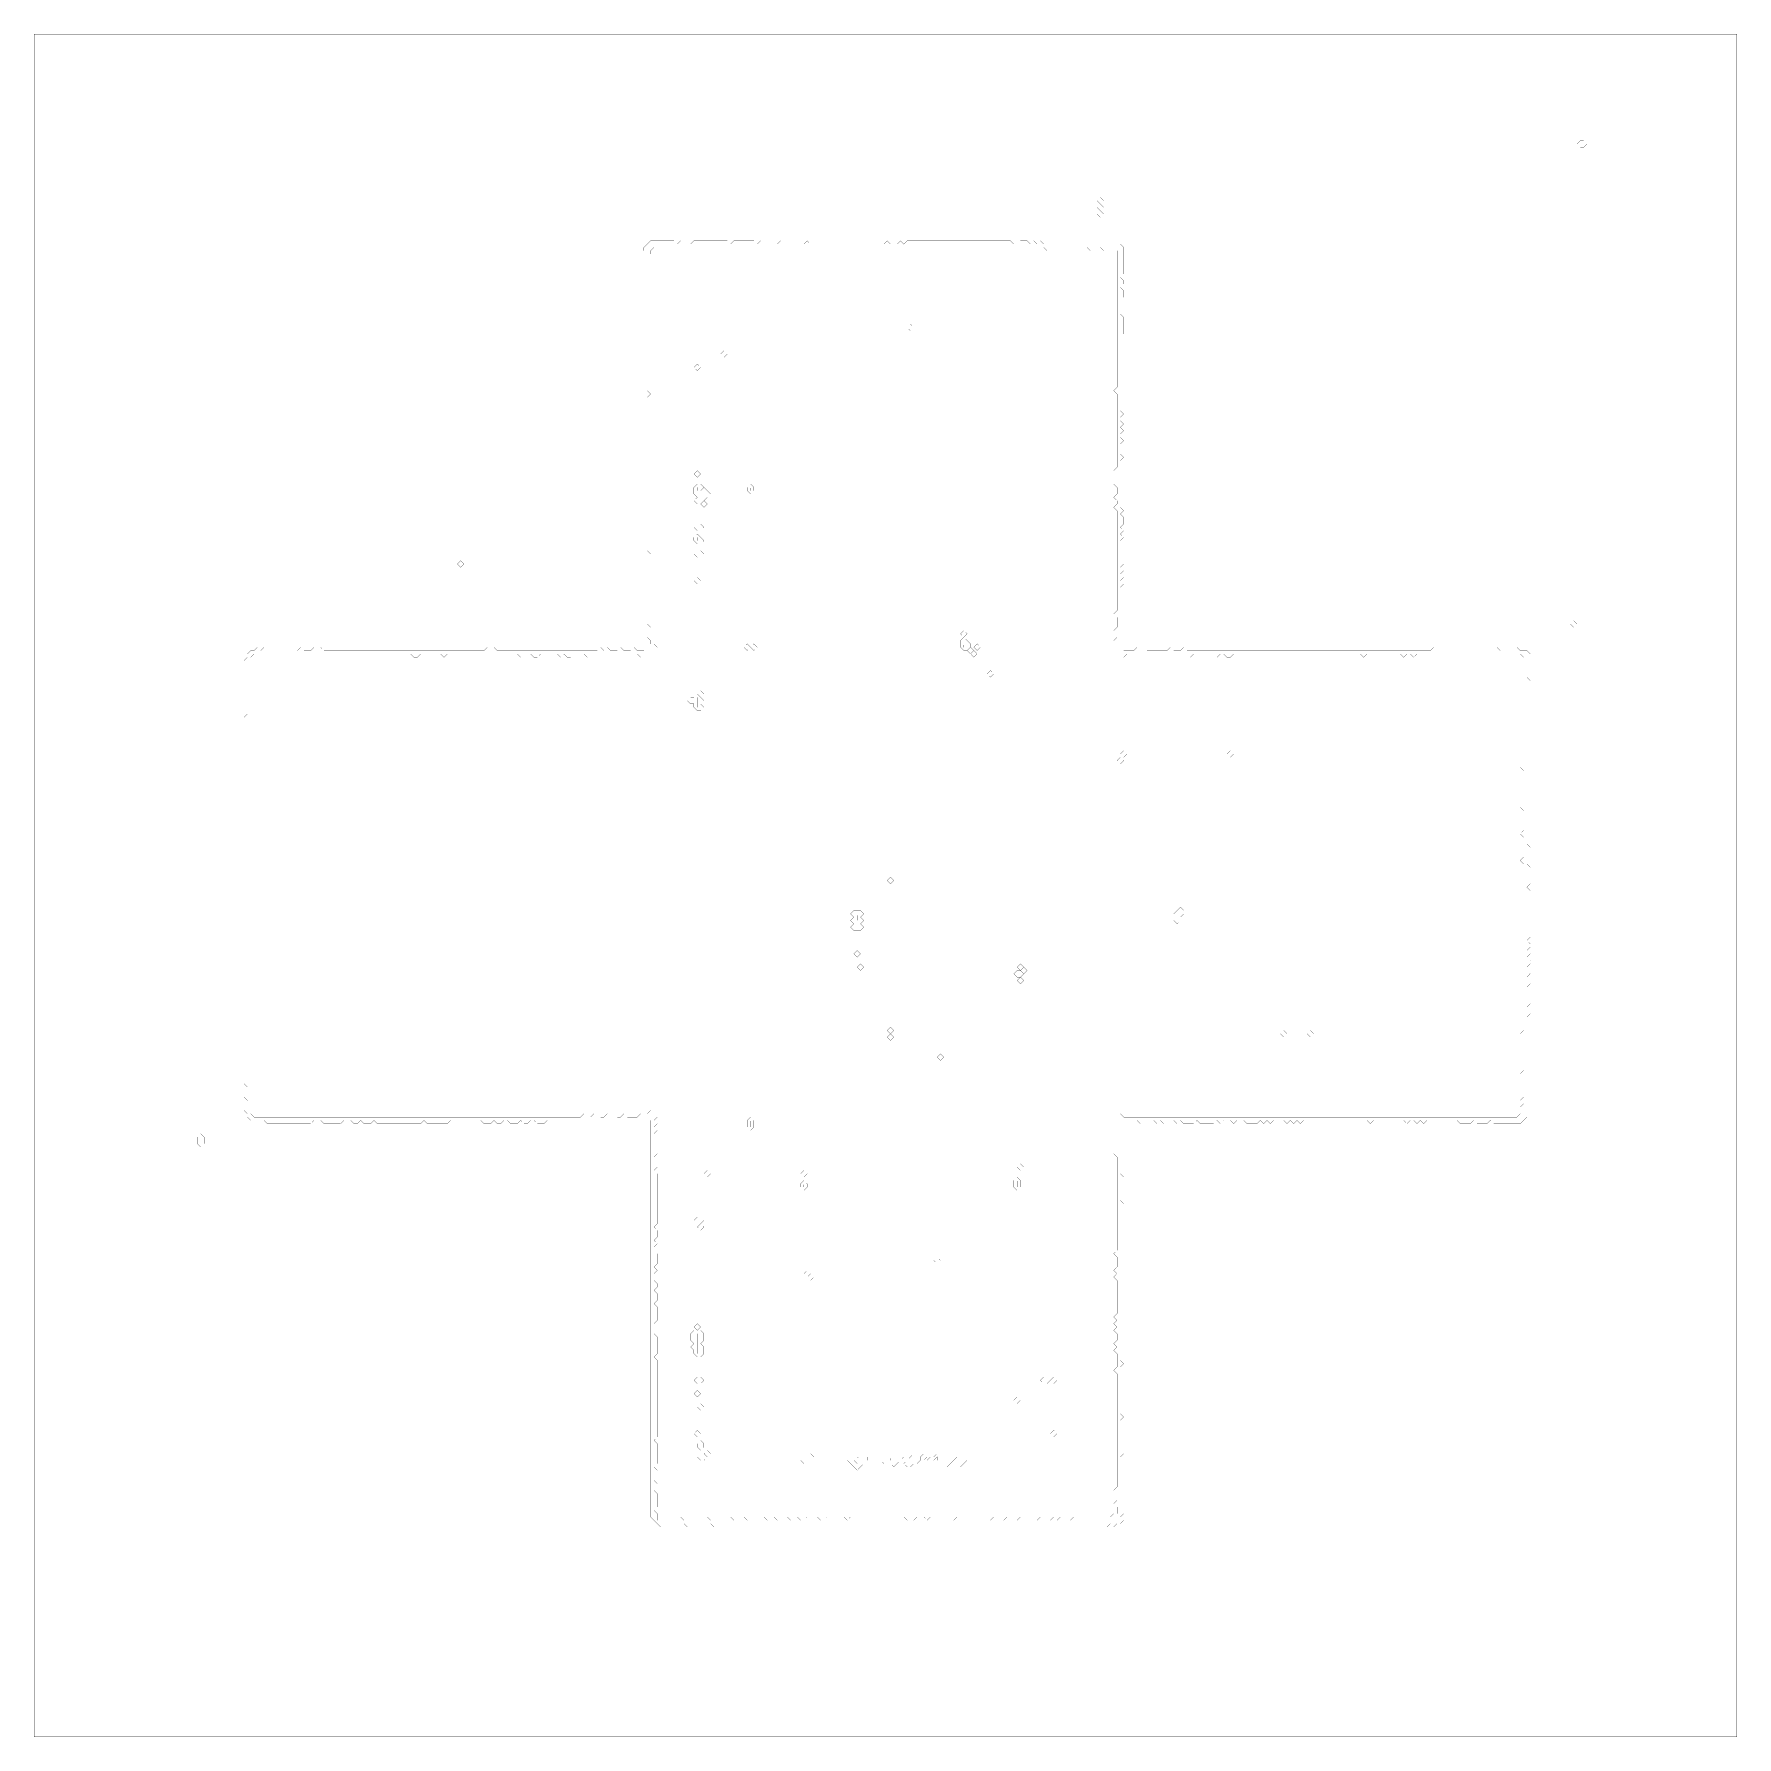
# Model space of a CAD drawing. Header units: metres. Extents: x 0 to 4929, y -4929 to 0.
import ezdxf

# ---------------------------------------------------------------- set-up
doc = ezdxf.new("R2010")
doc.units = ezdxf.units.M
for name, color, linetype in [('conductor', 1, 'Continuous'), ('dielectric', 8, 'Continuous'), ('substrate', 5, 'Continuous')]:
    doc.layers.add(name, color=color, linetype=linetype)

msp = doc.modelspace()

# ---------------------------------------------------------------- linework, layer by layer
at = {"layer": 'conductor', "const_width": 0.5}
for points in [[(1793.9, -617.2), (1784.2, -626.9), (1784.2, -636.5), (1793.9, -646.2), (1793.9, -655.8), (1793.9, -665.5), (1793.9, -675.1), (1793.9, -684.8), (1793.9, -694.4), (1793.9, -704.1), (1793.9, -713.7), (1793.9, -723.3), (1793.9, -733), (1793.9, -742.6), (1793.9, -752.3), (1793.9, -761.9), (1793.9, -771.6), (1793.9, -781.2), (1793.9, -790.9), (1793.9, -800.5), (1793.9, -810.1), (1793.9, -819.8), (1793.9, -829.4), (1793.9, -839.1), (1793.9, -848.7), (1793.9, -858.4), (1793.9, -868), (1793.9, -877.7), (1793.9, -887.3), (1793.9, -896.9), (1793.9, -906.6), (1793.9, -916.2), (1793.9, -925.9), (1793.9, -935.5), (1793.9, -945.2), (1793.9, -954.8), (1793.9, -964.5), (1793.9, -974.1), (1793.9, -983.7), (1793.9, -993.4), (1793.9, -1003), (1793.9, -1012.7), (1793.9, -1022.3), (1793.9, -1032), (1793.9, -1041.6), (1793.9, -1051.3), (1793.9, -1060.9), (1793.9, -1070.5), (1793.9, -1080.2), (1793.9, -1089.8), (1793.9, -1099.5), (1793.9, -1109.1), (1793.9, -1118.8), (1793.9, -1128.4), (1793.9, -1138.1), (1793.9, -1147.7), (1793.9, -1157.3), (1793.9, -1167), (1793.9, -1176.6), (1793.9, -1186.3), (1793.9, -1195.9), (1793.9, -1205.6), (1793.9, -1215.2), (1793.9, -1224.9), (1793.9, -1234.5), (1793.9, -1244.1), (1793.9, -1253.8), (1793.9, -1263.4), (1793.9, -1273.1), (1793.9, -1282.7), (1793.9, -1292.4), (1793.9, -1302), (1793.9, -1311.7), (1793.9, -1321.3), (1793.9, -1330.9), (1793.9, -1340.6), (1793.9, -1350.2), (1793.9, -1359.9), (1793.9, -1369.5), (1793.9, -1379.2), (1793.9, -1388.8), (1793.9, -1398.5), (1793.9, -1408.1), (1793.9, -1417.7), (1793.9, -1427.4), (1793.9, -1437), (1793.9, -1446.7), (1793.9, -1456.3), (1793.9, -1466), (1793.9, -1475.6), (1793.9, -1485.3), (1793.9, -1494.9), (1793.9, -1504.5), (1793.9, -1514.2), (1793.9, -1523.8), (1793.9, -1533.5), (1793.9, -1543.1), (1793.9, -1552.8), (1793.9, -1562.4), (1793.9, -1572.1), (1793.9, -1581.7), (1793.9, -1591.3), (1793.9, -1601), (1793.9, -1610.6), (1793.9, -1620.3), (1793.9, -1629.9), (1793.9, -1639.6), (1793.9, -1649.2), (1793.9, -1658.9), (1793.9, -1668.5), (1793.9, -1678.1), (1793.9, -1687.8), (1793.9, -1697.4), (1793.9, -1707.1), (1793.9, -1716.7), (1793.9, -1726.4), (1793.9, -1736), (1793.9, -1745.7), (1793.9, -1755.3), (1793.9, -1764.9), (1803.5, -1774.6), (1793.9, -1784.2), (1784.2, -1793.9), (1774.6, -1793.9), (1764.9, -1793.9), (1755.3, -1803.5), (1745.7, -1793.9), (1736, -1793.9), (1726.4, -1793.9), (1716.7, -1793.9), (1707.1, -1793.9), (1697.4, -1793.9), (1687.8, -1793.9), (1678.1, -1793.9), (1668.5, -1793.9), (1658.9, -1793.9), (1649.2, -1793.9), (1639.6, -1793.9), (1629.9, -1793.9), (1620.3, -1793.9), (1610.6, -1793.9), (1601, -1803.5), (1591.3, -1793.9), (1581.7, -1793.9), (1572.1, -1793.9), (1562.4, -1793.9), (1552.8, -1803.5), (1543.1, -1803.5), (1533.5, -1793.9), (1523.8, -1803.5), (1514.2, -1793.9), (1504.5, -1793.9), (1494.9, -1793.9), (1485.3, -1793.9), (1475.6, -1793.9), (1466, -1793.9), (1456.3, -1803.5), (1446.7, -1803.5), (1437, -1793.9), (1427.4, -1793.9), (1417.7, -1793.9), (1408.1, -1803.5), (1398.5, -1793.9), (1388.8, -1793.9), (1379.2, -1793.9), (1369.5, -1793.9), (1359.9, -1793.9), (1350.2, -1793.9), (1340.6, -1793.9), (1330.9, -1793.9), (1321.3, -1793.9), (1311.7, -1793.9), (1302, -1793.9), (1292.4, -1793.9), (1282.7, -1793.9), (1273.1, -1793.9), (1263.4, -1793.9), (1253.8, -1793.9), (1244.1, -1793.9), (1234.5, -1793.9), (1224.9, -1793.9), (1215.2, -1793.9), (1205.6, -1793.9), (1195.9, -1793.9), (1186.3, -1803.5), (1176.6, -1793.9), (1167, -1793.9), (1157.3, -1793.9), (1147.7, -1793.9), (1138.1, -1793.9), (1128.4, -1793.9), (1118.8, -1793.9), (1109.1, -1803.5), (1099.5, -1803.5), (1089.8, -1793.9), (1080.2, -1793.9), (1070.5, -1793.9), (1060.9, -1793.9), (1051.3, -1793.9), (1041.6, -1793.9), (1032, -1793.9), (1022.3, -1793.9), (1012.7, -1793.9), (1003, -1793.9), (993.4, -1793.9), (983.7, -1793.9), (974.1, -1793.9), (964.5, -1793.9), (954.8, -1793.9), (945.2, -1793.9), (935.5, -1793.9), (925.9, -1793.9), (916.2, -1793.9), (906.6, -1793.9), (896.9, -1793.9), (887.3, -1793.9), (877.7, -1793.9), (868, -1793.9), (858.4, -1793.9), (848.7, -1793.9), (839.1, -1793.9), (829.4, -1793.9), (819.8, -1793.9), (810.1, -1793.9), (800.5, -1793.9), (790.9, -1793.9), (781.2, -1793.9), (771.6, -1793.9), (761.9, -1793.9), (752.3, -1793.9), (742.6, -1793.9), (733, -1793.9), (723.3, -1793.9), (713.7, -1793.9), (704.1, -1793.9), (694.4, -1793.9), (684.8, -1793.9), (675.1, -1793.9), (665.5, -1793.9), (655.8, -1793.9), (646.2, -1793.9), (636.5, -1793.9), (626.9, -1803.5), (626.9, -1813.2), (626.9, -1822.8), (626.9, -1832.5), (626.9, -1842.1), (626.9, -1851.8), (626.9, -1861.4), (626.9, -1871), (626.9, -1880.7), (626.9, -1890.3), (626.9, -1900), (626.9, -1909.6), (626.9, -1919.3), (626.9, -1928.9), (626.9, -1938.6), (626.9, -1948.2), (626.9, -1957.8), (626.9, -1967.5), (626.9, -1977.1), (626.9, -1986.8), (626.9, -1996.4), (626.9, -2006.1), (626.9, -2015.7), (626.9, -2025.4), (626.9, -2035), (626.9, -2044.6), (626.9, -2054.3), (626.9, -2063.9), (626.9, -2073.6), (626.9, -2083.2), (626.9, -2092.9), (626.9, -2102.5), (626.9, -2112.2), (626.9, -2121.8), (626.9, -2131.4), (626.9, -2141.1), (626.9, -2150.7), (626.9, -2160.4), (626.9, -2170), (626.9, -2179.7), (626.9, -2189.3), (626.9, -2199), (626.9, -2208.6), (626.9, -2218.2), (626.9, -2227.9), (626.9, -2237.5), (626.9, -2247.2), (626.9, -2256.8), (626.9, -2266.5), (626.9, -2276.1), (626.9, -2285.8), (626.9, -2295.4), (626.9, -2305), (626.9, -2314.7), (626.9, -2324.3), (626.9, -2334), (626.9, -2343.6), (626.9, -2353.3), (626.9, -2362.9), (626.9, -2372.6), (626.9, -2382.2), (626.9, -2391.8), (626.9, -2401.5), (626.9, -2411.1), (626.9, -2420.8), (626.9, -2430.4), (626.9, -2440.1), (626.9, -2449.7), (626.9, -2459.4), (626.9, -2469), (626.9, -2478.6), (626.9, -2488.3), (626.9, -2497.9), (626.9, -2507.6), (626.9, -2517.2), (626.9, -2526.9), (626.9, -2536.5), (626.9, -2546.2), (626.9, -2555.8), (626.9, -2565.4), (626.9, -2575.1), (626.9, -2584.7), (626.9, -2594.4), (626.9, -2604), (626.9, -2613.7), (626.9, -2623.3), (626.9, -2633), (626.9, -2642.6), (626.9, -2652.2), (626.9, -2661.9), (626.9, -2671.5), (626.9, -2681.2), (626.9, -2690.8), (626.9, -2700.5), (626.9, -2710.1), (626.9, -2719.8), (626.9, -2729.4), (626.9, -2739), (626.9, -2748.7), (626.9, -2758.3), (626.9, -2768), (626.9, -2777.6), (626.9, -2787.3), (626.9, -2796.9), (626.9, -2806.6), (626.9, -2816.2), (626.9, -2825.8), (626.9, -2835.5), (626.9, -2845.1), (626.9, -2854.8), (626.9, -2864.4), (626.9, -2874.1), (626.9, -2883.7), (626.9, -2893.4), (626.9, -2903), (626.9, -2912.6), (626.9, -2922.3), (626.9, -2931.9), (626.9, -2941.6), (626.9, -2951.2), (626.9, -2960.9), (626.9, -2970.5), (626.9, -2980.2), (626.9, -2989.8), (626.9, -2999.4), (626.9, -3009.1), (626.9, -3018.7), (626.9, -3028.4), (626.9, -3038), (626.9, -3047.7), (626.9, -3057.3), (626.9, -3067), (626.9, -3076.6), (626.9, -3086.2), (626.9, -3095.9), (626.9, -3105.5), (626.9, -3115.2), (626.9, -3124.8), (636.5, -3134.5), (646.2, -3134.5), (655.8, -3134.5), (665.5, -3134.5), (675.1, -3134.5), (684.8, -3134.5), (694.4, -3134.5), (704.1, -3134.5), (713.7, -3134.5), (723.3, -3134.5), (733, -3134.5), (742.6, -3134.5), (752.3, -3134.5), (761.9, -3134.5), (771.6, -3134.5), (781.2, -3134.5), (790.9, -3134.5), (800.5, -3134.5), (810.1, -3134.5), (819.8, -3134.5), (829.4, -3134.5), (839.1, -3134.5), (848.7, -3134.5), (858.4, -3134.5), (868, -3134.5), (877.7, -3134.5), (887.3, -3134.5), (896.9, -3134.5), (906.6, -3134.5), (916.2, -3134.5), (925.9, -3134.5), (935.5, -3134.5), (945.2, -3134.5), (954.8, -3134.5), (964.5, -3134.5), (974.1, -3134.5), (983.7, -3134.5), (993.4, -3134.5), (1003, -3134.5), (1012.7, -3134.5), (1022.3, -3134.5), (1032, -3134.5), (1041.6, -3134.5), (1051.3, -3134.5), (1060.9, -3134.5), (1070.5, -3134.5), (1080.2, -3134.5), (1089.8, -3134.5), (1099.5, -3134.5), (1109.1, -3134.5), (1118.8, -3134.5), (1128.4, -3134.5), (1138.1, -3134.5), (1147.7, -3134.5), (1157.3, -3134.5), (1167, -3134.5), (1176.6, -3134.5), (1186.3, -3134.5), (1195.9, -3134.5), (1205.6, -3134.5), (1215.2, -3134.5), (1224.9, -3134.5), (1234.5, -3134.5), (1244.1, -3134.5), (1253.8, -3134.5), (1263.4, -3134.5), (1273.1, -3134.5), (1282.7, -3134.5), (1292.4, -3134.5), (1302, -3134.5), (1311.7, -3134.5), (1321.3, -3134.5), (1330.9, -3134.5), (1340.6, -3134.5), (1350.2, -3134.5), (1359.9, -3134.5), (1369.5, -3134.5), (1379.2, -3134.5), (1388.8, -3134.5), (1398.5, -3134.5), (1408.1, -3134.5), (1417.7, -3134.5), (1427.4, -3134.5), (1437, -3134.5), (1446.7, -3134.5), (1456.3, -3134.5), (1466, -3134.5), (1475.6, -3134.5), (1485.3, -3134.5), (1494.9, -3134.5), (1504.5, -3134.5), (1514.2, -3134.5), (1523.8, -3134.5), (1533.5, -3134.5), (1543.1, -3134.5), (1552.8, -3134.5), (1562.4, -3134.5), (1572.1, -3134.5), (1581.7, -3134.5), (1591.3, -3124.8), (1601, -3124.8), (1610.6, -3134.5), (1620.3, -3124.8), (1629.9, -3124.8), (1639.6, -3134.5), (1649.2, -3134.5), (1658.9, -3124.8), (1668.5, -3124.8), (1678.1, -3124.8), (1687.8, -3134.5), (1697.4, -3134.5), (1707.1, -3124.8), (1716.7, -3134.5), (1726.4, -3134.5), (1736, -3134.5), (1745.7, -3134.5), (1755.3, -3124.8), (1764.9, -3124.8), (1774.6, -3124.8), (1784.2, -3115.2), (1793.9, -3124.8), (1803.5, -3134.5), (1793.9, -3144.1), (1803.5, -3153.8), (1793.9, -3163.4), (1803.5, -3173.1), (1793.9, -3182.7), (1793.9, -3192.3), (1793.9, -3202), (1793.9, -3211.6), (1793.9, -3221.3), (1793.9, -3230.9), (1803.5, -3240.6), (1793.9, -3250.2), (1793.9, -3259.9), (1793.9, -3269.5), (1803.5, -3279.1), (1793.9, -3288.8), (1803.5, -3298.4), (1803.5, -3308.1), (1803.5, -3317.7), (1803.5, -3327.4), (1803.5, -3337), (1803.5, -3346.7), (1803.5, -3356.3), (1803.5, -3365.9), (1803.5, -3375.6), (1803.5, -3385.2), (1803.5, -3394.9), (1803.5, -3404.5), (1803.5, -3414.2), (1803.5, -3423.8), (1803.5, -3433.5), (1803.5, -3443.1), (1793.9, -3452.7), (1803.5, -3462.4), (1803.5, -3472), (1803.5, -3481.7), (1793.9, -3491.3), (1803.5, -3501), (1793.9, -3510.6), (1793.9, -3520.3), (1803.5, -3529.9), (1803.5, -3539.5), (1803.5, -3549.2), (1803.5, -3558.8), (1793.9, -3568.5), (1803.5, -3578.1), (1793.9, -3587.8), (1793.9, -3597.4), (1793.9, -3607.1), (1803.5, -3616.7), (1803.5, -3626.3), (1793.9, -3636), (1803.5, -3645.6), (1803.5, -3655.3), (1803.5, -3664.9), (1793.9, -3674.6), (1803.5, -3684.2), (1803.5, -3693.9), (1803.5, -3703.5), (1803.5, -3713.1), (1803.5, -3722.8), (1793.9, -3732.4), (1793.9, -3742.1), (1793.9, -3751.7), (1793.9, -3761.4), (1803.5, -3771), (1803.5, -3780.7), (1803.5, -3790.3), (1803.5, -3799.9), (1803.5, -3809.6), (1803.5, -3819.2), (1793.9, -3828.9), (1803.5, -3838.5), (1803.5, -3848.2), (1803.5, -3857.8), (1803.5, -3867.5), (1803.5, -3877.1), (1803.5, -3886.7), (1803.5, -3896.4), (1803.5, -3906), (1803.5, -3915.7), (1803.5, -3925.3), (1803.5, -3935), (1803.5, -3944.6), (1803.5, -3954.3), (1803.5, -3963.9), (1803.5, -3973.5), (1803.5, -3983.2), (1803.5, -3992.8), (1803.5, -4002.5), (1803.5, -4012.1), (1803.5, -4021.8), (1803.5, -4031.4), (1803.5, -4041.1), (1803.5, -4050.7), (1803.5, -4060.3), (1793.9, -4070), (1803.5, -4079.6), (1803.5, -4089.3), (1803.5, -4098.9), (1803.5, -4108.6), (1803.5, -4118.2), (1803.5, -4127.9), (1803.5, -4137.5), (1793.9, -4147.1), (1803.5, -4156.8), (1793.9, -4166.4), (1793.9, -4176.1), (1793.9, -4185.7), (1803.5, -4195.4), (1793.9, -4205), (1793.9, -4214.7), (1803.5, -4224.3), (1803.5, -4233.9), (1803.5, -4243.6), (1803.5, -4253.2), (1803.5, -4262.9), (1793.9, -4272.5), (1803.5, -4282.2), (1803.5, -4291.8), (1803.5, -4301.5), (1813.2, -4301.5), (1822.8, -4301.5), (1832.5, -4301.5), (1842.1, -4301.5), (1851.8, -4301.5), (1861.4, -4291.8), (1871, -4291.8), (1880.7, -4301.5), (1890.3, -4301.5), (1900, -4301.5), (1909.6, -4301.5), (1919.3, -4301.5), (1928.9, -4301.5), (1938.6, -4301.5), (1948.2, -4291.8), (1957.8, -4301.5), (1967.5, -4301.5), (1977.1, -4301.5), (1986.8, -4301.5), (1996.4, -4301.5), (2006.1, -4301.5), (2015.7, -4291.8), (2025.4, -4301.5), (2035, -4301.5), (2044.6, -4301.5), (2054.3, -4291.8), (2063.9, -4301.5), (2073.6, -4301.5), (2083.2, -4291.8), (2092.9, -4291.8), (2102.5, -4291.8), (2112.2, -4291.8), (2121.8, -4301.5), (2131.4, -4291.8), (2141.1, -4291.8), (2150.7, -4301.5), (2160.4, -4291.8), (2170, -4291.8), (2179.7, -4291.8), (2189.3, -4301.5), (2199, -4301.5), (2208.6, -4291.8), (2218.2, -4301.5), (2227.9, -4301.5), (2237.5, -4291.8), (2247.2, -4291.8), (2256.8, -4291.8), (2266.5, -4291.8), (2276.1, -4301.5), (2285.8, -4301.5), (2295.4, -4291.8), (2305, -4291.8), (2314.7, -4291.8), (2324.3, -4291.8), (2334, -4291.8), (2343.6, -4291.8), (2353.3, -4301.5), (2362.9, -4291.8), (2372.6, -4291.8), (2382.2, -4291.8), (2391.8, -4291.8), (2401.5, -4291.8), (2411.1, -4291.8), (2420.8, -4291.8), (2430.4, -4291.8), (2440.1, -4291.8), (2449.7, -4291.8), (2459.4, -4291.8), (2469, -4291.8), (2478.6, -4291.8), (2488.3, -4291.8), (2497.9, -4291.8), (2507.6, -4291.8), (2517.2, -4291.8), (2526.9, -4301.5), (2536.5, -4301.5), (2546.2, -4301.5), (2555.8, -4291.8), (2565.4, -4291.8), (2575.1, -4291.8), (2584.7, -4301.5), (2594.4, -4291.8), (2604, -4291.8), (2613.7, -4291.8), (2623.3, -4291.8), (2633, -4291.8), (2642.6, -4291.8), (2652.2, -4291.8), (2661.9, -4301.5), (2671.5, -4291.8), (2681.2, -4291.8), (2690.8, -4291.8), (2700.5, -4291.8), (2710.1, -4291.8), (2719.8, -4291.8), (2729.4, -4291.8), (2739, -4291.8), (2748.7, -4291.8), (2758.3, -4291.8), (2768, -4301.5), (2777.6, -4291.8), (2787.3, -4291.8), (2796.9, -4291.8), (2806.6, -4301.5), (2816.2, -4291.8), (2825.8, -4291.8), (2835.5, -4291.8), (2845.1, -4301.5), (2854.8, -4291.8), (2864.4, -4291.8), (2874.1, -4291.8), (2883.7, -4301.5), (2893.4, -4301.5), (2903, -4301.5), (2912.6, -4291.8), (2922.3, -4301.5), (2931.9, -4301.5), (2941.6, -4301.5), (2951.2, -4291.8), (2960.9, -4301.5), (2970.5, -4291.8), (2980.2, -4291.8), (2989.8, -4291.8), (2999.4, -4301.5), (3009.1, -4291.8), (3018.7, -4291.8), (3028.4, -4291.8), (3038, -4291.8), (3047.7, -4291.8), (3057.3, -4291.8), (3067, -4291.8), (3076.6, -4301.5), (3086.2, -4301.5), (3095.9, -4301.5), (3105.5, -4301.5), (3115.2, -4301.5), (3124.8, -4301.5), (3115.2, -4291.8), (3124.8, -4282.2), (3134.5, -4282.2), (3134.5, -4272.5), (3134.5, -4262.9), (3124.8, -4253.2), (3134.5, -4243.6), (3124.8, -4233.9), (3124.8, -4224.3), (3124.8, -4214.7), (3134.5, -4205), (3134.5, -4195.4), (3134.5, -4185.7), (3134.5, -4176.1), (3134.5, -4166.4), (3134.5, -4156.8), (3134.5, -4147.1), (3134.5, -4137.5), (3134.5, -4127.9), (3134.5, -4118.2), (3134.5, -4108.6), (3134.5, -4098.9), (3134.5, -4089.3), (3134.5, -4079.6), (3134.5, -4070), (3134.5, -4060.3), (3134.5, -4050.7), (3134.5, -4041.1), (3134.5, -4031.4), (3134.5, -4021.8), (3134.5, -4012.1), (3134.5, -4002.5), (3134.5, -3992.8), (3134.5, -3983.2), (3134.5, -3973.5), (3134.5, -3963.9), (3134.5, -3954.3), (3134.5, -3944.6), (3134.5, -3935), (3134.5, -3925.3), (3134.5, -3915.7), (3134.5, -3906), (3134.5, -3896.4), (3134.5, -3886.7), (3134.5, -3877.1), (3124.8, -3867.5), (3134.5, -3857.8), (3134.5, -3848.2), (3134.5, -3838.5), (3134.5, -3828.9), (3134.5, -3819.2), (3124.8, -3809.6), (3134.5, -3799.9), (3124.8, -3790.3), (3134.5, -3780.7), (3134.5, -3771), (3134.5, -3761.4), (3124.8, -3751.7), (3134.5, -3742.1), (3124.8, -3732.4), (3134.5, -3722.8), (3124.8, -3713.1), (3134.5, -3703.5), (3134.5, -3693.9), (3134.5, -3684.2), (3134.5, -3674.6), (3134.5, -3664.9), (3134.5, -3655.3), (3134.5, -3645.6), (3134.5, -3636), (3134.5, -3626.3), (3134.5, -3616.7), (3134.5, -3607.1), (3124.8, -3597.4), (3134.5, -3587.8), (3124.8, -3578.1), (3134.5, -3568.5), (3134.5, -3558.8), (3134.5, -3549.2), (3134.5, -3539.5), (3124.8, -3529.9), (3134.5, -3520.3), (3134.5, -3510.6), (3134.5, -3501), (3134.5, -3491.3), (3134.5, -3481.7), (3134.5, -3472), (3134.5, -3462.4), (3134.5, -3452.7), (3134.5, -3443.1), (3134.5, -3433.5), (3134.5, -3423.8), (3134.5, -3414.2), (3134.5, -3404.5), (3134.5, -3394.9), (3134.5, -3385.2), (3134.5, -3375.6), (3134.5, -3365.9), (3134.5, -3356.3), (3134.5, -3346.7), (3134.5, -3337), (3134.5, -3327.4), (3134.5, -3317.7), (3134.5, -3308.1), (3134.5, -3298.4), (3134.5, -3288.8), (3134.5, -3279.1), (3134.5, -3269.5), (3134.5, -3259.9), (3134.5, -3250.2), (3124.8, -3240.6), (3124.8, -3230.9), (3124.8, -3221.3), (3124.8, -3211.6), (3124.8, -3202), (3124.8, -3192.3), (3124.8, -3182.7), (3124.8, -3173.1), (3124.8, -3163.4), (3124.8, -3153.8), (3124.8, -3144.1), (3134.5, -3134.5), (3144.1, -3124.8), (3153.8, -3134.5), (3163.4, -3134.5), (3173.1, -3134.5), (3182.7, -3134.5), (3192.3, -3134.5), (3202, -3134.5), (3211.6, -3134.5), (3221.3, -3134.5), (3230.9, -3134.5), (3240.6, -3134.5), (3250.2, -3134.5), (3259.9, -3134.5), (3269.5, -3134.5), (3279.1, -3134.5), (3288.8, -3134.5), (3298.4, -3134.5), (3308.1, -3134.5), (3317.7, -3134.5), (3327.4, -3134.5), (3337, -3134.5), (3346.7, -3134.5), (3356.3, -3134.5), (3365.9, -3134.5), (3375.6, -3134.5), (3385.2, -3134.5), (3394.9, -3134.5), (3404.5, -3134.5), (3414.2, -3134.5), (3423.8, -3134.5), (3433.5, -3134.5), (3443.1, -3134.5), (3452.7, -3134.5), (3462.4, -3134.5), (3472, -3134.5), (3481.7, -3134.5), (3491.3, -3134.5), (3501, -3134.5), (3510.6, -3134.5), (3520.3, -3134.5), (3529.9, -3134.5), (3539.5, -3134.5), (3549.2, -3134.5), (3558.8, -3134.5), (3568.5, -3134.5), (3578.1, -3134.5), (3587.8, -3134.5), (3597.4, -3134.5), (3607.1, -3134.5), (3616.7, -3134.5), (3626.3, -3134.5), (3636, -3134.5), (3645.6, -3134.5), (3655.3, -3134.5), (3664.9, -3134.5), (3674.6, -3134.5), (3684.2, -3134.5), (3693.9, -3134.5), (3703.5, -3134.5), (3713.1, -3134.5), (3722.8, -3134.5), (3732.4, -3134.5), (3742.1, -3134.5), (3751.7, -3134.5), (3761.4, -3134.5), (3771, -3134.5), (3780.7, -3134.5), (3790.3, -3134.5), (3799.9, -3134.5), (3809.6, -3134.5), (3819.2, -3134.5), (3828.9, -3134.5), (3838.5, -3134.5), (3848.2, -3134.5), (3857.8, -3134.5), (3867.5, -3134.5), (3877.1, -3134.5), (3886.7, -3134.5), (3896.4, -3134.5), (3906, -3134.5), (3915.7, -3134.5), (3925.3, -3134.5), (3935, -3134.5), (3944.6, -3134.5), (3954.3, -3134.5), (3963.9, -3134.5), (3973.5, -3134.5), (3983.2, -3134.5), (3992.8, -3134.5), (4002.5, -3134.5), (4012.1, -3134.5), (4021.8, -3134.5), (4031.4, -3134.5), (4041.1, -3134.5), (4050.7, -3134.5), (4060.3, -3134.5), (4070, -3134.5), (4079.6, -3134.5), (4089.3, -3134.5), (4098.9, -3134.5), (4108.6, -3134.5), (4118.2, -3134.5), (4127.9, -3134.5), (4137.5, -3134.5), (4147.1, -3134.5), (4156.8, -3134.5), (4166.4, -3134.5), (4176.1, -3134.5), (4185.7, -3134.5), (4195.4, -3134.5), (4205, -3134.5), (4214.7, -3134.5), (4224.3, -3134.5), (4233.9, -3134.5), (4243.6, -3134.5), (4253.2, -3134.5), (4262.9, -3134.5), (4272.5, -3134.5), (4282.2, -3134.5), (4291.8, -3134.5), (4301.5, -3124.8), (4311.1, -3124.8), (4311.1, -3115.2), (4301.5, -3105.5), (4311.1, -3095.9), (4301.5, -3086.2), (4311.1, -3076.6), (4311.1, -3067), (4311.1, -3057.3), (4311.1, -3047.7), (4311.1, -3038), (4311.1, -3028.4), (4311.1, -3018.7), (4301.5, -3009.1), (4311.1, -2999.4), (4311.1, -2989.8), (4311.1, -2980.2), (4311.1, -2970.5), (4311.1, -2960.9), (4311.1, -2951.2), (4311.1, -2941.6), (4311.1, -2931.9), (4311.1, -2922.3), (4311.1, -2912.6), (4311.1, -2903), (4301.5, -2893.4), (4311.1, -2883.7), (4311.1, -2874.1), (4311.1, -2864.4), (4311.1, -2854.8), (4311.1, -2845.1), (4311.1, -2835.5), (4311.1, -2825.8), (4311.1, -2816.2), (4311.1, -2806.6), (4311.1, -2796.9), (4311.1, -2787.3), (4311.1, -2777.6), (4311.1, -2768), (4311.1, -2758.3), (4311.1, -2748.7), (4311.1, -2739), (4311.1, -2729.4), (4311.1, -2719.8), (4311.1, -2710.1), (4311.1, -2700.5), (4311.1, -2690.8), (4311.1, -2681.2), (4311.1, -2671.5), (4311.1, -2661.9), (4311.1, -2652.2), (4311.1, -2642.6), (4311.1, -2633), (4311.1, -2623.3), (4311.1, -2613.7), (4311.1, -2604), (4311.1, -2594.4), (4311.1, -2584.7), (4311.1, -2575.1), (4311.1, -2565.4), (4311.1, -2555.8), (4311.1, -2546.2), (4311.1, -2536.5), (4311.1, -2526.9), (4311.1, -2517.2), (4311.1, -2507.6), (4311.1, -2497.9), (4311.1, -2488.3), (4311.1, -2478.6), (4311.1, -2469), (4311.1, -2459.4), (4311.1, -2449.7), (4311.1, -2440.1), (4311.1, -2430.4), (4311.1, -2420.8), (4311.1, -2411.1), (4311.1, -2401.5), (4301.5, -2391.8), (4311.1, -2382.2), (4311.1, -2372.6), (4311.1, -2362.9), (4311.1, -2353.3), (4311.1, -2343.6), (4311.1, -2334), (4311.1, -2324.3), (4301.5, -2314.7), (4311.1, -2305), (4311.1, -2295.4), (4311.1, -2285.8), (4311.1, -2276.1), (4311.1, -2266.5), (4311.1, -2256.8), (4311.1, -2247.2), (4301.5, -2237.5), (4311.1, -2227.9), (4311.1, -2218.2), (4311.1, -2208.6), (4311.1, -2199), (4311.1, -2189.3), (4311.1, -2179.7), (4311.1, -2170), (4311.1, -2160.4), (4311.1, -2150.7), (4311.1, -2141.1), (4311.1, -2131.4), (4301.5, -2121.8), (4311.1, -2112.2), (4311.1, -2102.5), (4311.1, -2092.9), (4311.1, -2083.2), (4311.1, -2073.6), (4311.1, -2063.9), (4311.1, -2054.3), (4311.1, -2044.6), (4311.1, -2035), (4311.1, -2025.4), (4311.1, -2015.7), (4311.1, -2006.1), (4311.1, -1996.4), (4311.1, -1986.8), (4311.1, -1977.1), (4311.1, -1967.5), (4311.1, -1957.8), (4311.1, -1948.2), (4311.1, -1938.6), (4311.1, -1928.9), (4311.1, -1919.3), (4311.1, -1909.6), (4311.1, -1900), (4311.1, -1890.3), (4311.1, -1880.7), (4311.1, -1871), (4311.1, -1861.4), (4311.1, -1851.8), (4311.1, -1842.1), (4311.1, -1832.5), (4311.1, -1822.8), (4311.1, -1813.2), (4311.1, -1803.5), (4301.5, -1793.9), (4291.8, -1793.9), (4282.2, -1793.9), (4272.5, -1793.9), (4262.9, -1793.9), (4253.2, -1793.9), (4243.6, -1793.9), (4233.9, -1793.9), (4224.3, -1793.9), (4214.7, -1793.9), (4205, -1793.9), (4195.4, -1793.9), (4185.7, -1793.9), (4176.1, -1793.9), (4166.4, -1793.9), (4156.8, -1793.9), (4147.1, -1793.9), (4137.5, -1793.9), (4127.9, -1793.9), (4118.2, -1793.9), (4108.6, -1793.9), (4098.9, -1793.9), (4089.3, -1793.9), (4079.6, -1793.9), (4070, -1793.9), (4060.3, -1793.9), (4050.7, -1793.9), (4041.1, -1793.9), (4031.4, -1793.9), (4021.8, -1793.9), (4012.1, -1793.9), (4002.5, -1793.9), (3992.8, -1803.5), (3983.2, -1793.9), (3973.5, -1793.9), (3963.9, -1803.5), (3954.3, -1793.9), (3944.6, -1793.9), (3935, -1793.9), (3925.3, -1793.9), (3915.7, -1793.9), (3906, -1793.9), (3896.4, -1793.9), (3886.7, -1793.9), (3877.1, -1793.9), (3867.5, -1793.9), (3857.8, -1793.9), (3848.2, -1803.5), (3838.5, -1793.9), (3828.9, -1793.9), (3819.2, -1793.9), (3809.6, -1793.9), (3799.9, -1793.9), (3790.3, -1793.9), (3780.7, -1793.9), (3771, -1793.9), (3761.4, -1793.9), (3751.7, -1793.9), (3742.1, -1793.9), (3732.4, -1793.9), (3722.8, -1793.9), (3713.1, -1793.9), (3703.5, -1793.9), (3693.9, -1793.9), (3684.2, -1793.9), (3674.6, -1793.9), (3664.9, -1793.9), (3655.3, -1793.9), (3645.6, -1793.9), (3636, -1793.9), (3626.3, -1793.9), (3616.7, -1793.9), (3607.1, -1793.9), (3597.4, -1793.9), (3587.8, -1793.9), (3578.1, -1793.9), (3568.5, -1793.9), (3558.8, -1793.9), (3549.2, -1793.9), (3539.5, -1793.9), (3529.9, -1793.9), (3520.3, -1793.9), (3510.6, -1793.9), (3501, -1793.9), (3491.3, -1793.9), (3481.7, -1793.9), (3472, -1793.9), (3462.4, -1803.5), (3452.7, -1803.5), (3443.1, -1793.9), (3433.5, -1793.9), (3423.8, -1803.5), (3414.2, -1793.9), (3404.5, -1793.9), (3394.9, -1793.9), (3385.2, -1793.9), (3375.6, -1793.9), (3365.9, -1793.9), (3356.3, -1793.9), (3346.7, -1803.5), (3337, -1793.9), (3327.4, -1793.9), (3317.7, -1793.9), (3308.1, -1793.9), (3298.4, -1793.9), (3288.8, -1793.9), (3279.1, -1793.9), (3269.5, -1793.9), (3259.9, -1793.9), (3250.2, -1793.9), (3240.6, -1793.9), (3230.9, -1793.9), (3221.3, -1793.9), (3211.6, -1793.9), (3202, -1793.9), (3192.3, -1793.9), (3182.7, -1793.9), (3173.1, -1793.9), (3163.4, -1793.9), (3153.8, -1803.5), (3144.1, -1793.9), (3134.5, -1784.2), (3124.8, -1774.6), (3124.8, -1764.9), (3124.8, -1755.3), (3134.5, -1745.7), (3124.8, -1736), (3124.8, -1726.4), (3134.5, -1716.7), (3134.5, -1707.1), (3134.5, -1697.4), (3134.5, -1687.8), (3124.8, -1678.1), (3134.5, -1668.5), (3134.5, -1658.9), (3134.5, -1649.2), (3134.5, -1639.6), (3134.5, -1629.9), (3134.5, -1620.3), (3134.5, -1610.6), (3134.5, -1601), (3134.5, -1591.3), (3134.5, -1581.7), (3134.5, -1572.1), (3134.5, -1562.4), (3134.5, -1552.8), (3134.5, -1543.1), (3134.5, -1533.5), (3134.5, -1523.8), (3134.5, -1514.2), (3134.5, -1504.5), (3134.5, -1494.9), (3134.5, -1485.3), (3134.5, -1475.6), (3134.5, -1466), (3134.5, -1456.3), (3134.5, -1446.7), (3134.5, -1437), (3134.5, -1427.4), (3134.5, -1417.7), (3134.5, -1408.1), (3134.5, -1398.5), (3134.5, -1388.8), (3134.5, -1379.2), (3124.8, -1369.5), (3134.5, -1359.9), (3134.5, -1350.2), (3124.8, -1340.6), (3134.5, -1330.9), (3134.5, -1321.3), (3134.5, -1311.7), (3124.8, -1302), (3124.8, -1292.4), (3124.8, -1282.7), (3124.8, -1273.1), (3124.8, -1263.4), (3134.5, -1253.8), (3134.5, -1244.1), (3134.5, -1234.5), (3134.5, -1224.9), (3134.5, -1215.2), (3134.5, -1205.6), (3134.5, -1195.9), (3134.5, -1186.3), (3134.5, -1176.6), (3134.5, -1167), (3134.5, -1157.3), (3134.5, -1147.7), (3134.5, -1138.1), (3134.5, -1128.4), (3134.5, -1118.8), (3134.5, -1109.1), (3134.5, -1099.5), (3134.5, -1089.8), (3134.5, -1080.2), (3134.5, -1070.5), (3134.5, -1060.9), (3134.5, -1051.3), (3134.5, -1041.6), (3124.8, -1032), (3134.5, -1022.3), (3134.5, -1012.7), (3134.5, -1003), (3134.5, -993.4), (3134.5, -983.7), (3134.5, -974.1), (3134.5, -964.5), (3134.5, -954.8), (3134.5, -945.2), (3134.5, -935.5), (3134.5, -925.9), (3134.5, -916.2), (3134.5, -906.6), (3134.5, -896.9), (3134.5, -887.3), (3134.5, -877.7), (3134.5, -868), (3134.5, -858.4), (3134.5, -848.7), (3134.5, -839.1), (3134.5, -829.4), (3134.5, -819.8), (3134.5, -810.1), (3134.5, -800.5), (3134.5, -790.9), (3134.5, -781.2), (3134.5, -771.6), (3134.5, -761.9), (3134.5, -752.3), (3134.5, -742.6), (3134.5, -733), (3134.5, -723.3), (3134.5, -713.7), (3134.5, -704.1), (3134.5, -694.4), (3134.5, -684.8), (3134.5, -675.1), (3134.5, -665.5), (3134.5, -655.8), (3134.5, -646.2), (3134.5, -636.5), (3134.5, -626.9), (3144.1, -617.2), (3134.5, -617.2), (3124.8, -617.2), (3115.2, -617.2), (3105.5, -617.2), (3095.9, -626.9), (3086.2, -617.2), (3076.6, -617.2), (3067, -617.2), (3057.3, -626.9), (3047.7, -617.2), (3038, -617.2), (3028.4, -617.2), (3018.7, -617.2), (3009.1, -617.2), (2999.4, -617.2), (2989.8, -617.2), (2980.2, -617.2), (2970.5, -617.2), (2960.9, -617.2), (2951.2, -617.2), (2941.6, -617.2), (2931.9, -626.9), (2922.3, -617.2), (2912.6, -617.2), (2903, -617.2), (2893.4, -617.2), (2883.7, -617.2), (2874.1, -617.2), (2864.4, -617.2), (2854.8, -617.2), (2845.1, -617.2), (2835.5, -617.2), (2825.8, -617.2), (2816.2, -617.2), (2806.6, -617.2), (2796.9, -617.2), (2787.3, -617.2), (2777.6, -617.2), (2768, -617.2), (2758.3, -617.2), (2748.7, -617.2), (2739, -617.2), (2729.4, -617.2), (2719.8, -617.2), (2710.1, -617.2), (2700.5, -617.2), (2690.8, -617.2), (2681.2, -617.2), (2671.5, -617.2), (2661.9, -617.2), (2652.2, -617.2), (2642.6, -617.2), (2633, -617.2), (2623.3, -617.2), (2613.7, -617.2), (2604, -617.2), (2594.4, -617.2), (2584.7, -617.2), (2575.1, -617.2), (2565.4, -617.2), (2555.8, -617.2), (2546.2, -617.2), (2536.5, -617.2), (2526.9, -617.2), (2517.2, -617.2), (2507.6, -617.2), (2497.9, -617.2), (2488.3, -617.2), (2478.6, -617.2), (2469, -617.2), (2459.4, -617.2), (2449.7, -617.2), (2440.1, -617.2), (2430.4, -617.2), (2420.8, -617.2), (2411.1, -617.2), (2401.5, -617.2), (2391.8, -617.2), (2382.2, -617.2), (2372.6, -617.2), (2362.9, -617.2), (2353.3, -617.2), (2343.6, -617.2), (2334, -617.2), (2324.3, -617.2), (2314.7, -617.2), (2305, -617.2), (2295.4, -617.2), (2285.8, -617.2), (2276.1, -617.2), (2266.5, -617.2), (2256.8, -617.2), (2247.2, -617.2), (2237.5, -617.2), (2227.9, -617.2), (2218.2, -617.2), (2208.6, -617.2), (2199, -617.2), (2189.3, -617.2), (2179.7, -617.2), (2170, -617.2), (2160.4, -617.2), (2150.7, -617.2), (2141.1, -617.2), (2131.4, -617.2), (2121.8, -617.2), (2112.2, -617.2), (2102.5, -617.2), (2092.9, -617.2), (2083.2, -617.2), (2073.6, -617.2), (2063.9, -617.2), (2054.3, -617.2), (2044.6, -617.2), (2035, -617.2), (2025.4, -617.2), (2015.7, -617.2), (2006.1, -617.2), (1996.4, -617.2), (1986.8, -617.2), (1977.1, -617.2), (1967.5, -617.2), (1957.8, -617.2), (1948.2, -617.2), (1938.6, -617.2), (1928.9, -617.2), (1919.3, -617.2), (1909.6, -617.2), (1900, -617.2), (1890.3, -617.2), (1880.7, -617.2), (1871, -617.2), (1861.4, -617.2), (1851.8, -617.2), (1842.1, -617.2), (1832.5, -617.2), (1822.8, -617.2), (1813.2, -617.2), (1803.5, -617.2)], [(2526.9, -848.7), (2536.5, -839.1), (2546.2, -848.7), (2536.5, -858.4)], [(1986.8, -925.9), (1996.4, -916.2), (2006.1, -925.9), (1996.4, -935.5)], [(1909.6, -964.5), (1919.3, -954.8), (1928.9, -964.5), (1919.3, -974.1)], [(1909.6, -1273.1), (1919.3, -1263.4), (1928.9, -1273.1), (1919.3, -1282.7)], [(1909.6, -1311.7), (1919.3, -1302), (1928.9, -1302), (1938.6, -1311.7), (1928.9, -1321.3), (1938.6, -1311.7), (1948.2, -1321.3), (1957.8, -1330.9), (1948.2, -1340.6), (1938.6, -1350.2), (1928.9, -1359.9), (1919.3, -1359.9), (1909.6, -1350.2), (1919.3, -1340.6), (1909.6, -1330.9), (1909.6, -1321.3)], [(2063.9, -1311.7), (2073.6, -1302), (2083.2, -1311.7), (2083.2, -1321.3), (2073.6, -1330.9), (2063.9, -1321.3)], [(2526.9, -1311.7), (2536.5, -1302), (2546.2, -1311.7), (2536.5, -1321.3)], [(2526.9, -1330.9), (2536.5, -1321.3), (2546.2, -1330.9), (2536.5, -1340.6)], [(1928.9, -1359.9), (1938.6, -1350.2), (1948.2, -1359.9), (1938.6, -1369.5)], [(1909.6, -1427.4), (1919.3, -1417.7), (1928.9, -1417.7), (1938.6, -1427.4), (1928.9, -1437), (1919.3, -1437)], [(1909.6, -1456.3), (1919.3, -1446.7), (1928.9, -1456.3), (1938.6, -1466), (1928.9, -1475.6), (1919.3, -1475.6), (1909.6, -1466)], [(1909.6, -1504.5), (1919.3, -1494.9), (1928.9, -1494.9), (1938.6, -1504.5), (1928.9, -1514.2), (1919.3, -1514.2)], [(1909.6, -1581.7), (1919.3, -1572.1), (1928.9, -1581.7), (1919.3, -1591.3)], [(2054.3, -1774.6), (2063.9, -1764.9), (2073.6, -1774.6), (2063.9, -1784.2)], [(2073.6, -1774.6), (2083.2, -1764.9), (2092.9, -1774.6), (2083.2, -1784.2)], [(2681.2, -1736), (2690.8, -1726.4), (2700.5, -1736), (2690.8, -1745.7)], [(2681.2, -1755.3), (2690.8, -1745.7), (2700.5, -1755.3), (2710.1, -1764.9), (2710.1, -1774.6), (2700.5, -1784.2), (2690.8, -1784.2), (2681.2, -1774.6), (2681.2, -1764.9)], [(2700.5, -1784.2), (2710.1, -1774.6), (2719.8, -1784.2), (2710.1, -1793.9)], [(2719.8, -1774.6), (2729.4, -1764.9), (2739, -1774.6), (2729.4, -1784.2)], [(2710.1, -1793.9), (2719.8, -1784.2), (2729.4, -1793.9), (2719.8, -1803.5)], [(2758.3, -1851.8), (2768, -1842.1), (2777.6, -1851.8), (2768, -1861.4)], [(1909.6, -1919.3), (1919.3, -1909.6), (1928.9, -1919.3), (1938.6, -1928.9), (1928.9, -1938.6), (1938.6, -1948.2), (1928.9, -1957.8), (1919.3, -1957.8), (1909.6, -1948.2), (1909.6, -1938.6), (1900, -1938.6), (1890.3, -1928.9), (1900, -1919.3)], [(1919.3, -1909.6), (1928.9, -1900), (1938.6, -1909.6), (1928.9, -1919.3)], [(3134.5, -2102.5), (3144.1, -2092.9), (3153.8, -2102.5), (3144.1, -2112.2)], [(3144.1, -2083.2), (3153.8, -2073.6), (3163.4, -2083.2), (3153.8, -2092.9)], [(3452.7, -2083.2), (3462.4, -2073.6), (3472, -2083.2), (3462.4, -2092.9)], [(2469, -2449.7), (2478.6, -2440.1), (2488.3, -2449.7), (2478.6, -2459.4)], [(2362.9, -2546.2), (2372.6, -2536.5), (2382.2, -2536.5), (2391.8, -2536.5), (2401.5, -2546.2), (2391.8, -2555.8), (2401.5, -2565.4), (2391.8, -2575.1), (2401.5, -2584.7), (2391.8, -2594.4), (2382.2, -2594.4), (2372.6, -2594.4), (2362.9, -2584.7), (2372.6, -2575.1), (2362.9, -2565.4), (2372.6, -2555.8)], [(3308.1, -2536.5), (3317.7, -2526.9), (3327.4, -2536.5), (3327.4, -2546.2), (3317.7, -2555.8), (3317.7, -2565.4), (3308.1, -2575.1), (3298.4, -2565.4), (3298.4, -2555.8), (3298.4, -2546.2)], [(3915.7, -2546.2), (3925.3, -2536.5), (3935, -2546.2), (3935, -2555.8), (3935, -2565.4), (3925.3, -2575.1), (3915.7, -2565.4), (3915.7, -2555.8)], [(2372.6, -2661.9), (2382.2, -2652.2), (2391.8, -2661.9), (2382.2, -2671.5)], [(2382.2, -2700.5), (2391.8, -2690.8), (2401.5, -2700.5), (2391.8, -2710.1)], [(2835.5, -2719.8), (2845.1, -2710.1), (2854.8, -2710.1), (2864.4, -2719.8), (2854.8, -2729.4), (2845.1, -2729.4)], [(2845.1, -2700.5), (2854.8, -2690.8), (2864.4, -2700.5), (2854.8, -2710.1)], [(2854.8, -2710.1), (2864.4, -2700.5), (2874.1, -2710.1), (2864.4, -2719.8)], [(2845.1, -2739), (2854.8, -2729.4), (2864.4, -2739), (2854.8, -2748.7)], [(2469, -2883.7), (2478.6, -2874.1), (2488.3, -2883.7), (2478.6, -2893.4)], [(2469, -2903), (2478.6, -2893.4), (2488.3, -2903), (2478.6, -2912.6)], [(3607.1, -2893.4), (3616.7, -2883.7), (3626.3, -2893.4), (3616.7, -2903)], [(3684.2, -2893.4), (3693.9, -2883.7), (3703.5, -2893.4), (3693.9, -2903)], [(2613.7, -2960.9), (2623.3, -2951.2), (2633, -2960.9), (2623.3, -2970.5)], [(2063.9, -3144.1), (2073.6, -3134.5), (2083.2, -3144.1), (2083.2, -3153.8), (2083.2, -3163.4), (2073.6, -3173.1), (2063.9, -3163.4), (2063.9, -3153.8)], [(1938.6, -3298.4), (1948.2, -3288.8), (1957.8, -3298.4), (1948.2, -3308.1)], [(2218.2, -3298.4), (2227.9, -3288.8), (2237.5, -3298.4), (2227.9, -3308.1)], [(2845.1, -3279.1), (2854.8, -3269.5), (2864.4, -3279.1), (2854.8, -3288.8)], [(2218.2, -3327.4), (2227.9, -3317.7), (2237.5, -3327.4), (2237.5, -3337), (2227.9, -3346.7), (2218.2, -3337)], [(2835.5, -3317.7), (2845.1, -3308.1), (2854.8, -3317.7), (2854.8, -3327.4), (2854.8, -3337), (2845.1, -3346.7), (2835.5, -3337), (2835.5, -3327.4)], [(1909.6, -3433.5), (1919.3, -3423.8), (1928.9, -3423.8), (1938.6, -3433.5), (1928.9, -3443.1), (1919.3, -3443.1)], [(1919.3, -3452.7), (1928.9, -3443.1), (1938.6, -3452.7), (1928.9, -3462.4)], [(2604, -3549.2), (2613.7, -3539.5), (2623.3, -3549.2), (2613.7, -3558.8)], [(2227.9, -3587.8), (2237.5, -3578.1), (2247.2, -3587.8), (2237.5, -3597.4)], [(2237.5, -3597.4), (2247.2, -3587.8), (2256.8, -3597.4), (2247.2, -3607.1)], [(1909.6, -3742.1), (1919.3, -3732.4), (1928.9, -3742.1), (1919.3, -3751.7)], [(1900, -3761.4), (1909.6, -3751.7), (1919.3, -3751.7), (1928.9, -3751.7), (1938.6, -3761.4), (1938.6, -3771), (1938.6, -3780.7), (1928.9, -3790.3), (1938.6, -3799.9), (1938.6, -3809.6), (1938.6, -3819.2), (1928.9, -3828.9), (1919.3, -3828.9), (1909.6, -3819.2), (1909.6, -3809.6), (1900, -3799.9), (1909.6, -3790.3), (1900, -3780.7), (1900, -3771)], [(1909.6, -3896.4), (1919.3, -3886.7), (1928.9, -3886.7), (1938.6, -3896.4), (1928.9, -3906), (1919.3, -3906)], [(2912.6, -3896.4), (2922.3, -3886.7), (2931.9, -3886.7), (2941.6, -3896.4), (2931.9, -3906), (2922.3, -3906)], [(2941.6, -3896.4), (2951.2, -3886.7), (2960.9, -3896.4), (2951.2, -3906)], [(1909.6, -3935), (1919.3, -3925.3), (1928.9, -3935), (1919.3, -3944.6)], [(1919.3, -3973.5), (1928.9, -3963.9), (1938.6, -3973.5), (1928.9, -3983.2)], [(2835.5, -3954.3), (2845.1, -3944.6), (2854.8, -3954.3), (2845.1, -3963.9)], [(1909.6, -4050.7), (1919.3, -4041.1), (1928.9, -4050.7), (1919.3, -4060.3)], [(2941.6, -4050.7), (2951.2, -4041.1), (2960.9, -4050.7), (2951.2, -4060.3)], [(1919.3, -4079.6), (1928.9, -4070), (1938.6, -4079.6), (1938.6, -4089.3), (1928.9, -4098.9), (1919.3, -4089.3)], [(1919.3, -4118.2), (1928.9, -4108.6), (1938.6, -4108.6), (1948.2, -4118.2), (1938.6, -4127.9), (1928.9, -4127.9)], [(1938.6, -4108.6), (1948.2, -4098.9), (1957.8, -4108.6), (1948.2, -4118.2)], [(2227.9, -4118.2), (2237.5, -4108.6), (2247.2, -4108.6), (2256.8, -4118.2), (2247.2, -4127.9), (2237.5, -4137.5), (2227.9, -4137.5), (2218.2, -4127.9)], [(2372.6, -4118.2), (2382.2, -4108.6), (2391.8, -4108.6), (2401.5, -4108.6), (2411.1, -4118.2), (2411.1, -4127.9), (2401.5, -4137.5), (2391.8, -4147.1), (2382.2, -4156.8), (2372.6, -4147.1), (2362.9, -4137.5), (2353.3, -4127.9), (2362.9, -4118.2)], [(2459.4, -4118.2), (2469, -4108.6), (2478.6, -4108.6), (2488.3, -4108.6), (2497.9, -4118.2), (2507.6, -4127.9), (2497.9, -4137.5), (2488.3, -4147.1), (2478.6, -4137.5), (2469, -4137.5), (2459.4, -4137.5), (2449.7, -4127.9)], [(2507.6, -4127.9), (2517.2, -4118.2), (2526.9, -4127.9), (2517.2, -4137.5)], [(2536.5, -4118.2), (2546.2, -4108.6), (2555.8, -4108.6), (2565.4, -4118.2), (2565.4, -4127.9), (2555.8, -4137.5), (2546.2, -4137.5), (2536.5, -4147.1), (2526.9, -4147.1), (2517.2, -4137.5), (2526.9, -4127.9)], [(2565.4, -4118.2), (2575.1, -4108.6), (2584.7, -4118.2), (2575.1, -4127.9)], [(2604, -4118.2), (2613.7, -4108.6), (2623.3, -4108.6), (2633, -4108.6), (2642.6, -4118.2), (2652.2, -4118.2), (2661.9, -4127.9), (2652.2, -4137.5), (2642.6, -4147.1), (2633, -4137.5), (2623.3, -4137.5), (2613.7, -4137.5), (2604, -4137.5), (2594.4, -4137.5), (2584.7, -4127.9), (2594.4, -4118.2)], [(2661.9, -4127.9), (2671.5, -4118.2), (2681.2, -4118.2), (2690.8, -4118.2), (2700.5, -4127.9), (2690.8, -4137.5), (2681.2, -4147.1), (2671.5, -4137.5)]]:
    msp.add_lwpolyline(points, close=True, dxfattribs=at)
at = {"layer": 'dielectric', "const_width": 0.5}
for points in [[(2266.5, -135)], [(1234.5, -1543.1)], [(327.9, -1900)], [(3472, -2700.5)], [(2382.2, -4137.5)], [(2526.9, -4127.9)], [(2546.2, -4127.9)], [(2681.2, -4127.9)]]:
    msp.add_lwpolyline(points, close=True, dxfattribs=at)
at = {"layer": 'substrate', "const_width": 0.5}
for points in [[(0, 0), (0, -9.6), (0, -19.3), (0, -28.9), (0, -38.6), (0, -48.2), (0, -57.9), (0, -67.5), (0, -77.2), (0, -86.8), (0, -96.4), (0, -106.1), (0, -115.7), (0, -125.4), (0, -135), (0, -144.7), (0, -154.3), (0, -164), (0, -173.6), (0, -183.2), (0, -192.9), (0, -202.5), (0, -212.2), (0, -221.8), (0, -231.5), (0, -241.1), (0, -250.8), (0, -260.4), (0, -270), (0, -279.7), (0, -289.3), (0, -299), (0, -308.6), (0, -318.3), (0, -327.9), (0, -337.6), (0, -347.2), (0, -356.8), (0, -366.5), (0, -376.1), (0, -385.8), (0, -395.4), (0, -405.1), (0, -414.7), (0, -424.4), (0, -434), (0, -443.6), (0, -453.3), (0, -462.9), (0, -472.6), (0, -482.2), (0, -491.9), (0, -501.5), (0, -511.2), (0, -520.8), (0, -530.4), (0, -540.1), (0, -549.7), (0, -559.4), (0, -569), (0, -578.7), (0, -588.3), (0, -598), (0, -607.6), (0, -617.2), (0, -626.9), (0, -636.5), (0, -646.2), (0, -655.8), (0, -665.5), (0, -675.1), (0, -684.8), (0, -694.4), (0, -704.1), (0, -713.7), (0, -723.3), (0, -733), (0, -742.6), (0, -752.3), (0, -761.9), (0, -771.6), (0, -781.2), (0, -790.9), (0, -800.5), (0, -810.1), (0, -819.8), (0, -829.4), (0, -839.1), (0, -848.7), (0, -858.4), (0, -868), (0, -877.7), (0, -887.3), (0, -896.9), (0, -906.6), (0, -916.2), (0, -925.9), (0, -935.5), (0, -945.2), (0, -954.8), (0, -964.5), (0, -974.1), (0, -983.7), (0, -993.4), (0, -1003), (0, -1012.7), (0, -1022.3), (0, -1032), (0, -1041.6), (0, -1051.3), (0, -1060.9), (0, -1070.5), (0, -1080.2), (0, -1089.8), (0, -1099.5), (0, -1109.1), (0, -1118.8), (0, -1128.4), (0, -1138.1), (0, -1147.7), (0, -1157.3), (0, -1167), (0, -1176.6), (0, -1186.3), (0, -1195.9), (0, -1205.6), (0, -1215.2), (0, -1224.9), (0, -1234.5), (0, -1244.1), (0, -1253.8), (0, -1263.4), (0, -1273.1), (0, -1282.7), (0, -1292.4), (0, -1302), (0, -1311.7), (0, -1321.3), (0, -1330.9), (0, -1340.6), (0, -1350.2), (0, -1359.9), (0, -1369.5), (0, -1379.2), (0, -1388.8), (0, -1398.5), (0, -1408.1), (0, -1417.7), (0, -1427.4), (0, -1437), (0, -1446.7), (0, -1456.3), (0, -1466), (0, -1475.6), (0, -1485.3), (0, -1494.9), (0, -1504.5), (0, -1514.2), (0, -1523.8), (0, -1533.5), (0, -1543.1), (0, -1552.8), (0, -1562.4), (0, -1572.1), (0, -1581.7), (0, -1591.3), (0, -1601), (0, -1610.6), (0, -1620.3), (0, -1629.9), (0, -1639.6), (0, -1649.2), (0, -1658.9), (0, -1668.5), (0, -1678.1), (0, -1687.8), (0, -1697.4), (0, -1707.1), (0, -1716.7), (0, -1726.4), (0, -1736), (0, -1745.7), (0, -1755.3), (0, -1764.9), (0, -1774.6), (0, -1784.2), (0, -1793.9), (0, -1803.5), (0, -1813.2), (0, -1822.8), (0, -1832.5), (0, -1842.1), (0, -1851.8), (0, -1861.4), (0, -1871), (0, -1880.7), (0, -1890.3), (0, -1900), (0, -1909.6), (0, -1919.3), (0, -1928.9), (0, -1938.6), (0, -1948.2), (0, -1957.8), (0, -1967.5), (0, -1977.1), (0, -1986.8), (0, -1996.4), (0, -2006.1), (0, -2015.7), (0, -2025.4), (0, -2035), (0, -2044.6), (0, -2054.3), (0, -2063.9), (0, -2073.6), (0, -2083.2), (0, -2092.9), (0, -2102.5), (0, -2112.2), (0, -2121.8), (0, -2131.4), (0, -2141.1), (0, -2150.7), (0, -2160.4), (0, -2170), (0, -2179.7), (0, -2189.3), (0, -2199), (0, -2208.6), (0, -2218.2), (0, -2227.9), (0, -2237.5), (0, -2247.2), (0, -2256.8), (0, -2266.5), (0, -2276.1), (0, -2285.8), (0, -2295.4), (0, -2305), (0, -2314.7), (0, -2324.3), (0, -2334), (0, -2343.6), (0, -2353.3), (0, -2362.9), (0, -2372.6), (0, -2382.2), (0, -2391.8), (0, -2401.5), (0, -2411.1), (0, -2420.8), (0, -2430.4), (0, -2440.1), (0, -2449.7), (0, -2459.4), (0, -2469), (0, -2478.6), (0, -2488.3), (0, -2497.9), (0, -2507.6), (0, -2517.2), (0, -2526.9), (0, -2536.5), (0, -2546.2), (0, -2555.8), (0, -2565.4), (0, -2575.1), (0, -2584.7), (0, -2594.4), (0, -2604), (0, -2613.7), (0, -2623.3), (0, -2633), (0, -2642.6), (0, -2652.2), (0, -2661.9), (0, -2671.5), (0, -2681.2), (0, -2690.8), (0, -2700.5), (0, -2710.1), (0, -2719.8), (0, -2729.4), (0, -2739), (0, -2748.7), (0, -2758.3), (0, -2768), (0, -2777.6), (0, -2787.3), (0, -2796.9), (0, -2806.6), (0, -2816.2), (0, -2825.8), (0, -2835.5), (0, -2845.1), (0, -2854.8), (0, -2864.4), (0, -2874.1), (0, -2883.7), (0, -2893.4), (0, -2903), (0, -2912.6), (0, -2922.3), (0, -2931.9), (0, -2941.6), (0, -2951.2), (0, -2960.9), (0, -2970.5), (0, -2980.2), (0, -2989.8), (0, -2999.4), (0, -3009.1), (0, -3018.7), (0, -3028.4), (0, -3038), (0, -3047.7), (0, -3057.3), (0, -3067), (0, -3076.6), (0, -3086.2), (0, -3095.9), (0, -3105.5), (0, -3115.2), (0, -3124.8), (0, -3134.5), (0, -3144.1), (0, -3153.8), (0, -3163.4), (0, -3173.1), (0, -3182.7), (0, -3192.3), (0, -3202), (0, -3211.6), (0, -3221.3), (0, -3230.9), (0, -3240.6), (0, -3250.2), (0, -3259.9), (0, -3269.5), (0, -3279.1), (0, -3288.8), (0, -3298.4), (0, -3308.1), (0, -3317.7), (0, -3327.4), (0, -3337), (0, -3346.7), (0, -3356.3), (0, -3365.9), (0, -3375.6), (0, -3385.2), (0, -3394.9), (0, -3404.5), (0, -3414.2), (0, -3423.8), (0, -3433.5), (0, -3443.1), (0, -3452.7), (0, -3462.4), (0, -3472), (0, -3481.7), (0, -3491.3), (0, -3501), (0, -3510.6), (0, -3520.3), (0, -3529.9), (0, -3539.5), (0, -3549.2), (0, -3558.8), (0, -3568.5), (0, -3578.1), (0, -3587.8), (0, -3597.4), (0, -3607.1), (0, -3616.7), (0, -3626.3), (0, -3636), (0, -3645.6), (0, -3655.3), (0, -3664.9), (0, -3674.6), (0, -3684.2), (0, -3693.9), (0, -3703.5), (0, -3713.1), (0, -3722.8), (0, -3732.4), (0, -3742.1), (0, -3751.7), (0, -3761.4), (0, -3771), (0, -3780.7), (0, -3790.3), (0, -3799.9), (0, -3809.6), (0, -3819.2), (0, -3828.9), (0, -3838.5), (0, -3848.2), (0, -3857.8), (0, -3867.5), (0, -3877.1), (0, -3886.7), (0, -3896.4), (0, -3906), (0, -3915.7), (0, -3925.3), (0, -3935), (0, -3944.6), (0, -3954.3), (0, -3963.9), (0, -3973.5), (0, -3983.2), (0, -3992.8), (0, -4002.5), (0, -4012.1), (0, -4021.8), (0, -4031.4), (0, -4041.1), (0, -4050.7), (0, -4060.3), (0, -4070), (0, -4079.6), (0, -4089.3), (0, -4098.9), (0, -4108.6), (0, -4118.2), (0, -4127.9), (0, -4137.5), (0, -4147.1), (0, -4156.8), (0, -4166.4), (0, -4176.1), (0, -4185.7), (0, -4195.4), (0, -4205), (0, -4214.7), (0, -4224.3), (0, -4233.9), (0, -4243.6), (0, -4253.2), (0, -4262.9), (0, -4272.5), (0, -4282.2), (0, -4291.8), (0, -4301.5), (0, -4311.1), (0, -4320.8), (0, -4330.4), (0, -4340), (0, -4349.7), (0, -4359.3), (0, -4369), (0, -4378.6), (0, -4388.3), (0, -4397.9), (0, -4407.6), (0, -4417.2), (0, -4426.8), (0, -4436.5), (0, -4446.1), (0, -4455.8), (0, -4465.4), (0, -4475.1), (0, -4484.7), (0, -4494.4), (0, -4504), (0, -4513.6), (0, -4523.3), (0, -4532.9), (0, -4542.6), (0, -4552.2), (0, -4561.9), (0, -4571.5), (0, -4581.2), (0, -4590.8), (0, -4600.4), (0, -4610.1), (0, -4619.7), (0, -4629.4), (0, -4639), (0, -4648.7), (0, -4658.3), (0, -4668), (0, -4677.6), (0, -4687.2), (0, -4696.9), (0, -4706.5), (0, -4716.2), (0, -4725.8), (0, -4735.5), (0, -4745.1), (0, -4754.8), (0, -4764.4), (0, -4774), (0, -4783.7), (0, -4793.3), (0, -4803), (0, -4812.6), (0, -4822.3), (0, -4831.9), (0, -4841.6), (0, -4851.2), (0, -4860.8), (0, -4870.5), (0, -4880.1), (0, -4889.8), (0, -4899.4), (0, -4909.1), (0, -4918.7), (0, -4928.4), (9.6, -4928.4), (19.3, -4928.4), (28.9, -4928.4), (38.6, -4928.4), (48.2, -4928.4), (57.9, -4928.4), (67.5, -4928.4), (77.2, -4928.4), (86.8, -4928.4), (96.4, -4928.4), (106.1, -4928.4), (115.7, -4928.4), (125.4, -4928.4), (135, -4928.4), (144.7, -4928.4), (154.3, -4928.4), (164, -4928.4), (173.6, -4928.4), (183.2, -4928.4), (192.9, -4928.4), (202.5, -4928.4), (212.2, -4928.4), (221.8, -4928.4), (231.5, -4928.4), (241.1, -4928.4), (250.8, -4928.4), (260.4, -4928.4), (270, -4928.4), (279.7, -4928.4), (289.3, -4928.4), (299, -4928.4), (308.6, -4928.4), (318.3, -4928.4), (327.9, -4928.4), (337.6, -4928.4), (347.2, -4928.4), (356.8, -4928.4), (366.5, -4928.4), (376.1, -4928.4), (385.8, -4928.4), (395.4, -4928.4), (405.1, -4928.4), (414.7, -4928.4), (424.4, -4928.4), (434, -4928.4), (443.6, -4928.4), (453.3, -4928.4), (462.9, -4928.4), (472.6, -4928.4), (482.2, -4928.4), (491.9, -4928.4), (501.5, -4928.4), (511.2, -4928.4), (520.8, -4928.4), (530.4, -4928.4), (540.1, -4928.4), (549.7, -4928.4), (559.4, -4928.4), (569, -4928.4), (578.7, -4928.4), (588.3, -4928.4), (598, -4928.4), (607.6, -4928.4), (617.2, -4928.4), (626.9, -4928.4), (636.5, -4928.4), (646.2, -4928.4), (655.8, -4928.4), (665.5, -4928.4), (675.1, -4928.4), (684.8, -4928.4), (694.4, -4928.4), (704.1, -4928.4), (713.7, -4928.4), (723.3, -4928.4), (733, -4928.4), (742.6, -4928.4), (752.3, -4928.4), (761.9, -4928.4), (771.6, -4928.4), (781.2, -4928.4), (790.9, -4928.4), (800.5, -4928.4), (810.1, -4928.4), (819.8, -4928.4), (829.4, -4928.4), (839.1, -4928.4), (848.7, -4928.4), (858.4, -4928.4), (868, -4928.4), (877.7, -4928.4), (887.3, -4928.4), (896.9, -4928.4), (906.6, -4928.4), (916.2, -4928.4), (925.9, -4928.4), (935.5, -4928.4), (945.2, -4928.4), (954.8, -4928.4), (964.5, -4928.4), (974.1, -4928.4), (983.7, -4928.4), (993.4, -4928.4), (1003, -4928.4), (1012.7, -4928.4), (1022.3, -4928.4), (1032, -4928.4), (1041.6, -4928.4), (1051.3, -4928.4), (1060.9, -4928.4), (1070.5, -4928.4), (1080.2, -4928.4), (1089.8, -4928.4), (1099.5, -4928.4), (1109.1, -4928.4), (1118.8, -4928.4), (1128.4, -4928.4), (1138.1, -4928.4), (1147.7, -4928.4), (1157.3, -4928.4), (1167, -4928.4), (1176.6, -4928.4), (1186.3, -4928.4), (1195.9, -4928.4), (1205.6, -4928.4), (1215.2, -4928.4), (1224.9, -4928.4), (1234.5, -4928.4), (1244.1, -4928.4), (1253.8, -4928.4), (1263.4, -4928.4), (1273.1, -4928.4), (1282.7, -4928.4), (1292.4, -4928.4), (1302, -4928.4), (1311.7, -4928.4), (1321.3, -4928.4), (1330.9, -4928.4), (1340.6, -4928.4), (1350.2, -4928.4), (1359.9, -4928.4), (1369.5, -4928.4), (1379.2, -4928.4), (1388.8, -4928.4), (1398.5, -4928.4), (1408.1, -4928.4), (1417.7, -4928.4), (1427.4, -4928.4), (1437, -4928.4), (1446.7, -4928.4), (1456.3, -4928.4), (1466, -4928.4), (1475.6, -4928.4), (1485.3, -4928.4), (1494.9, -4928.4), (1504.5, -4928.4), (1514.2, -4928.4), (1523.8, -4928.4), (1533.5, -4928.4), (1543.1, -4928.4), (1552.8, -4928.4), (1562.4, -4928.4), (1572.1, -4928.4), (1581.7, -4928.4), (1591.3, -4928.4), (1601, -4928.4), (1610.6, -4928.4), (1620.3, -4928.4), (1629.9, -4928.4), (1639.6, -4928.4), (1649.2, -4928.4), (1658.9, -4928.4), (1668.5, -4928.4), (1678.1, -4928.4), (1687.8, -4928.4), (1697.4, -4928.4), (1707.1, -4928.4), (1716.7, -4928.4), (1726.4, -4928.4), (1736, -4928.4), (1745.7, -4928.4), (1755.3, -4928.4), (1764.9, -4928.4), (1774.6, -4928.4), (1784.2, -4928.4), (1793.9, -4928.4), (1803.5, -4928.4), (1813.2, -4928.4), (1822.8, -4928.4), (1832.5, -4928.4), (1842.1, -4928.4), (1851.8, -4928.4), (1861.4, -4928.4), (1871, -4928.4), (1880.7, -4928.4), (1890.3, -4928.4), (1900, -4928.4), (1909.6, -4928.4), (1919.3, -4928.4), (1928.9, -4928.4), (1938.6, -4928.4), (1948.2, -4928.4), (1957.8, -4928.4), (1967.5, -4928.4), (1977.1, -4928.4), (1986.8, -4928.4), (1996.4, -4928.4), (2006.1, -4928.4), (2015.7, -4928.4), (2025.4, -4928.4), (2035, -4928.4), (2044.6, -4928.4), (2054.3, -4928.4), (2063.9, -4928.4), (2073.6, -4928.4), (2083.2, -4928.4), (2092.9, -4928.4), (2102.5, -4928.4), (2112.2, -4928.4), (2121.8, -4928.4), (2131.4, -4928.4), (2141.1, -4928.4), (2150.7, -4928.4), (2160.4, -4928.4), (2170, -4928.4), (2179.7, -4928.4), (2189.3, -4928.4), (2199, -4928.4), (2208.6, -4928.4), (2218.2, -4928.4), (2227.9, -4928.4), (2237.5, -4928.4), (2247.2, -4928.4), (2256.8, -4928.4), (2266.5, -4928.4), (2276.1, -4928.4), (2285.8, -4928.4), (2295.4, -4928.4), (2305, -4928.4), (2314.7, -4928.4), (2324.3, -4928.4), (2334, -4928.4), (2343.6, -4928.4), (2353.3, -4928.4), (2362.9, -4928.4), (2372.6, -4928.4), (2382.2, -4928.4), (2391.8, -4928.4), (2401.5, -4928.4), (2411.1, -4928.4), (2420.8, -4928.4), (2430.4, -4928.4), (2440.1, -4928.4), (2449.7, -4928.4), (2459.4, -4928.4), (2469, -4928.4), (2478.6, -4928.4), (2488.3, -4928.4), (2497.9, -4928.4), (2507.6, -4928.4), (2517.2, -4928.4), (2526.9, -4928.4), (2536.5, -4928.4), (2546.2, -4928.4), (2555.8, -4928.4), (2565.4, -4928.4), (2575.1, -4928.4), (2584.7, -4928.4), (2594.4, -4928.4), (2604, -4928.4), (2613.7, -4928.4), (2623.3, -4928.4), (2633, -4928.4), (2642.6, -4928.4), (2652.2, -4928.4), (2661.9, -4928.4), (2671.5, -4928.4), (2681.2, -4928.4), (2690.8, -4928.4), (2700.5, -4928.4), (2710.1, -4928.4), (2719.8, -4928.4), (2729.4, -4928.4), (2739, -4928.4), (2748.7, -4928.4), (2758.3, -4928.4), (2768, -4928.4), (2777.6, -4928.4), (2787.3, -4928.4), (2796.9, -4928.4), (2806.6, -4928.4), (2816.2, -4928.4), (2825.8, -4928.4), (2835.5, -4928.4), (2845.1, -4928.4), (2854.8, -4928.4), (2864.4, -4928.4), (2874.1, -4928.4), (2883.7, -4928.4), (2893.4, -4928.4), (2903, -4928.4), (2912.6, -4928.4), (2922.3, -4928.4), (2931.9, -4928.4), (2941.6, -4928.4), (2951.2, -4928.4), (2960.9, -4928.4), (2970.5, -4928.4), (2980.2, -4928.4), (2989.8, -4928.4), (2999.4, -4928.4), (3009.1, -4928.4), (3018.7, -4928.4), (3028.4, -4928.4), (3038, -4928.4), (3047.7, -4928.4), (3057.3, -4928.4), (3067, -4928.4), (3076.6, -4928.4), (3086.2, -4928.4), (3095.9, -4928.4), (3105.5, -4928.4), (3115.2, -4928.4), (3124.8, -4928.4), (3134.5, -4928.4), (3144.1, -4928.4), (3153.8, -4928.4), (3163.4, -4928.4), (3173.1, -4928.4), (3182.7, -4928.4), (3192.3, -4928.4), (3202, -4928.4), (3211.6, -4928.4), (3221.3, -4928.4), (3230.9, -4928.4), (3240.6, -4928.4), (3250.2, -4928.4), (3259.9, -4928.4), (3269.5, -4928.4), (3279.1, -4928.4), (3288.8, -4928.4), (3298.4, -4928.4), (3308.1, -4928.4), (3317.7, -4928.4), (3327.4, -4928.4), (3337, -4928.4), (3346.7, -4928.4), (3356.3, -4928.4), (3365.9, -4928.4), (3375.6, -4928.4), (3385.2, -4928.4), (3394.9, -4928.4), (3404.5, -4928.4), (3414.2, -4928.4), (3423.8, -4928.4), (3433.5, -4928.4), (3443.1, -4928.4), (3452.7, -4928.4), (3462.4, -4928.4), (3472, -4928.4), (3481.7, -4928.4), (3491.3, -4928.4), (3501, -4928.4), (3510.6, -4928.4), (3520.3, -4928.4), (3529.9, -4928.4), (3539.5, -4928.4), (3549.2, -4928.4), (3558.8, -4928.4), (3568.5, -4928.4), (3578.1, -4928.4), (3587.8, -4928.4), (3597.4, -4928.4), (3607.1, -4928.4), (3616.7, -4928.4), (3626.3, -4928.4), (3636, -4928.4), (3645.6, -4928.4), (3655.3, -4928.4), (3664.9, -4928.4), (3674.6, -4928.4), (3684.2, -4928.4), (3693.9, -4928.4), (3703.5, -4928.4), (3713.1, -4928.4), (3722.8, -4928.4), (3732.4, -4928.4), (3742.1, -4928.4), (3751.7, -4928.4), (3761.4, -4928.4), (3771, -4928.4), (3780.7, -4928.4), (3790.3, -4928.4), (3799.9, -4928.4), (3809.6, -4928.4), (3819.2, -4928.4), (3828.9, -4928.4), (3838.5, -4928.4), (3848.2, -4928.4), (3857.8, -4928.4), (3867.5, -4928.4), (3877.1, -4928.4), (3886.7, -4928.4), (3896.4, -4928.4), (3906, -4928.4), (3915.7, -4928.4), (3925.3, -4928.4), (3935, -4928.4), (3944.6, -4928.4), (3954.3, -4928.4), (3963.9, -4928.4), (3973.5, -4928.4), (3983.2, -4928.4), (3992.8, -4928.4), (4002.5, -4928.4), (4012.1, -4928.4), (4021.8, -4928.4), (4031.4, -4928.4), (4041.1, -4928.4), (4050.7, -4928.4), (4060.3, -4928.4), (4070, -4928.4), (4079.6, -4928.4), (4089.3, -4928.4), (4098.9, -4928.4), (4108.6, -4928.4), (4118.2, -4928.4), (4127.9, -4928.4), (4137.5, -4928.4), (4147.1, -4928.4), (4156.8, -4928.4), (4166.4, -4928.4), (4176.1, -4928.4), (4185.7, -4928.4), (4195.4, -4928.4), (4205, -4928.4), (4214.7, -4928.4), (4224.3, -4928.4), (4233.9, -4928.4), (4243.6, -4928.4), (4253.2, -4928.4), (4262.9, -4928.4), (4272.5, -4928.4), (4282.2, -4928.4), (4291.8, -4928.4), (4301.5, -4928.4), (4311.1, -4928.4), (4320.8, -4928.4), (4330.4, -4928.4), (4340, -4928.4), (4349.7, -4928.4), (4359.3, -4928.4), (4369, -4928.4), (4378.6, -4928.4), (4388.3, -4928.4), (4397.9, -4928.4), (4407.6, -4928.4), (4417.2, -4928.4), (4426.8, -4928.4), (4436.5, -4928.4), (4446.1, -4928.4), (4455.8, -4928.4), (4465.4, -4928.4), (4475.1, -4928.4), (4484.7, -4928.4), (4494.4, -4928.4), (4504, -4928.4), (4513.6, -4928.4), (4523.3, -4928.4), (4532.9, -4928.4), (4542.6, -4928.4), (4552.2, -4928.4), (4561.9, -4928.4), (4571.5, -4928.4), (4581.2, -4928.4), (4590.8, -4928.4), (4600.4, -4928.4), (4610.1, -4928.4), (4619.7, -4928.4), (4629.4, -4928.4), (4639, -4928.4), (4648.7, -4928.4), (4658.3, -4928.4), (4668, -4928.4), (4677.6, -4928.4), (4687.2, -4928.4), (4696.9, -4928.4), (4706.5, -4928.4), (4716.2, -4928.4), (4725.8, -4928.4), (4735.5, -4928.4), (4745.1, -4928.4), (4754.8, -4928.4), (4764.4, -4928.4), (4774, -4928.4), (4783.7, -4928.4), (4793.3, -4928.4), (4803, -4928.4), (4812.6, -4928.4), (4822.3, -4928.4), (4831.9, -4928.4), (4841.6, -4928.4), (4851.2, -4928.4), (4860.8, -4928.4), (4870.5, -4928.4), (4880.1, -4928.4), (4889.8, -4928.4), (4899.4, -4928.4), (4909.1, -4928.4), (4918.7, -4928.4), (4928.4, -4928.4), (4928.4, -4918.7), (4928.4, -4909.1), (4928.4, -4899.4), (4928.4, -4889.8), (4928.4, -4880.1), (4928.4, -4870.5), (4928.4, -4860.8), (4928.4, -4851.2), (4928.4, -4841.6), (4928.4, -4831.9), (4928.4, -4822.3), (4928.4, -4812.6), (4928.4, -4803), (4928.4, -4793.3), (4928.4, -4783.7), (4928.4, -4774), (4928.4, -4764.4), (4928.4, -4754.8), (4928.4, -4745.1), (4928.4, -4735.5), (4928.4, -4725.8), (4928.4, -4716.2), (4928.4, -4706.5), (4928.4, -4696.9), (4928.4, -4687.2), (4928.4, -4677.6), (4928.4, -4668), (4928.4, -4658.3), (4928.4, -4648.7), (4928.4, -4639), (4928.4, -4629.4), (4928.4, -4619.7), (4928.4, -4610.1), (4928.4, -4600.4), (4928.4, -4590.8), (4928.4, -4581.2), (4928.4, -4571.5), (4928.4, -4561.9), (4928.4, -4552.2), (4928.4, -4542.6), (4928.4, -4532.9), (4928.4, -4523.3), (4928.4, -4513.6), (4928.4, -4504), (4928.4, -4494.4), (4928.4, -4484.7), (4928.4, -4475.1), (4928.4, -4465.4), (4928.4, -4455.8), (4928.4, -4446.1), (4928.4, -4436.5), (4928.4, -4426.8), (4928.4, -4417.2), (4928.4, -4407.6), (4928.4, -4397.9), (4928.4, -4388.3), (4928.4, -4378.6), (4928.4, -4369), (4928.4, -4359.3), (4928.4, -4349.7), (4928.4, -4340), (4928.4, -4330.4), (4928.4, -4320.8), (4928.4, -4311.1), (4928.4, -4301.5), (4928.4, -4291.8), (4928.4, -4282.2), (4928.4, -4272.5), (4928.4, -4262.9), (4928.4, -4253.2), (4928.4, -4243.6), (4928.4, -4233.9), (4928.4, -4224.3), (4928.4, -4214.7), (4928.4, -4205), (4928.4, -4195.4), (4928.4, -4185.7), (4928.4, -4176.1), (4928.4, -4166.4), (4928.4, -4156.8), (4928.4, -4147.1), (4928.4, -4137.5), (4928.4, -4127.9), (4928.4, -4118.2), (4928.4, -4108.6), (4928.4, -4098.9), (4928.4, -4089.3), (4928.4, -4079.6), (4928.4, -4070), (4928.4, -4060.3), (4928.4, -4050.7), (4928.4, -4041.1), (4928.4, -4031.4), (4928.4, -4021.8), (4928.4, -4012.1), (4928.4, -4002.5), (4928.4, -3992.8), (4928.4, -3983.2), (4928.4, -3973.5), (4928.4, -3963.9), (4928.4, -3954.3), (4928.4, -3944.6), (4928.4, -3935), (4928.4, -3925.3), (4928.4, -3915.7), (4928.4, -3906), (4928.4, -3896.4), (4928.4, -3886.7), (4928.4, -3877.1), (4928.4, -3867.5), (4928.4, -3857.8), (4928.4, -3848.2), (4928.4, -3838.5), (4928.4, -3828.9), (4928.4, -3819.2), (4928.4, -3809.6), (4928.4, -3799.9), (4928.4, -3790.3), (4928.4, -3780.7), (4928.4, -3771), (4928.4, -3761.4), (4928.4, -3751.7), (4928.4, -3742.1), (4928.4, -3732.4), (4928.4, -3722.8), (4928.4, -3713.1), (4928.4, -3703.5), (4928.4, -3693.9), (4928.4, -3684.2), (4928.4, -3674.6), (4928.4, -3664.9), (4928.4, -3655.3), (4928.4, -3645.6), (4928.4, -3636), (4928.4, -3626.3), (4928.4, -3616.7), (4928.4, -3607.1), (4928.4, -3597.4), (4928.4, -3587.8), (4928.4, -3578.1), (4928.4, -3568.5), (4928.4, -3558.8), (4928.4, -3549.2), (4928.4, -3539.5), (4928.4, -3529.9), (4928.4, -3520.3), (4928.4, -3510.6), (4928.4, -3501), (4928.4, -3491.3), (4928.4, -3481.7), (4928.4, -3472), (4928.4, -3462.4), (4928.4, -3452.7), (4928.4, -3443.1), (4928.4, -3433.5), (4928.4, -3423.8), (4928.4, -3414.2), (4928.4, -3404.5), (4928.4, -3394.9), (4928.4, -3385.2), (4928.4, -3375.6), (4928.4, -3365.9), (4928.4, -3356.3), (4928.4, -3346.7), (4928.4, -3337), (4928.4, -3327.4), (4928.4, -3317.7), (4928.4, -3308.1), (4928.4, -3298.4), (4928.4, -3288.8), (4928.4, -3279.1), (4928.4, -3269.5), (4928.4, -3259.9), (4928.4, -3250.2), (4928.4, -3240.6), (4928.4, -3230.9), (4928.4, -3221.3), (4928.4, -3211.6), (4928.4, -3202), (4928.4, -3192.3), (4928.4, -3182.7), (4928.4, -3173.1), (4928.4, -3163.4), (4928.4, -3153.8), (4928.4, -3144.1), (4928.4, -3134.5), (4928.4, -3124.8), (4928.4, -3115.2), (4928.4, -3105.5), (4928.4, -3095.9), (4928.4, -3086.2), (4928.4, -3076.6), (4928.4, -3067), (4928.4, -3057.3), (4928.4, -3047.7), (4928.4, -3038), (4928.4, -3028.4), (4928.4, -3018.7), (4928.4, -3009.1), (4928.4, -2999.4), (4928.4, -2989.8), (4928.4, -2980.2), (4928.4, -2970.5), (4928.4, -2960.9), (4928.4, -2951.2), (4928.4, -2941.6), (4928.4, -2931.9), (4928.4, -2922.3), (4928.4, -2912.6), (4928.4, -2903), (4928.4, -2893.4), (4928.4, -2883.7), (4928.4, -2874.1), (4928.4, -2864.4), (4928.4, -2854.8), (4928.4, -2845.1), (4928.4, -2835.5), (4928.4, -2825.8), (4928.4, -2816.2), (4928.4, -2806.6), (4928.4, -2796.9), (4928.4, -2787.3), (4928.4, -2777.6), (4928.4, -2768), (4928.4, -2758.3), (4928.4, -2748.7), (4928.4, -2739), (4928.4, -2729.4), (4928.4, -2719.8), (4928.4, -2710.1), (4928.4, -2700.5), (4928.4, -2690.8), (4928.4, -2681.2), (4928.4, -2671.5), (4928.4, -2661.9), (4928.4, -2652.2), (4928.4, -2642.6), (4928.4, -2633), (4928.4, -2623.3), (4928.4, -2613.7), (4928.4, -2604), (4928.4, -2594.4), (4928.4, -2584.7), (4928.4, -2575.1), (4928.4, -2565.4), (4928.4, -2555.8), (4928.4, -2546.2), (4928.4, -2536.5), (4928.4, -2526.9), (4928.4, -2517.2), (4928.4, -2507.6), (4928.4, -2497.9), (4928.4, -2488.3), (4928.4, -2478.6), (4928.4, -2469), (4928.4, -2459.4), (4928.4, -2449.7), (4928.4, -2440.1), (4928.4, -2430.4), (4928.4, -2420.8), (4928.4, -2411.1), (4928.4, -2401.5), (4928.4, -2391.8), (4928.4, -2382.2), (4928.4, -2372.6), (4928.4, -2362.9), (4928.4, -2353.3), (4928.4, -2343.6), (4928.4, -2334), (4928.4, -2324.3), (4928.4, -2314.7), (4928.4, -2305), (4928.4, -2295.4), (4928.4, -2285.8), (4928.4, -2276.1), (4928.4, -2266.5), (4928.4, -2256.8), (4928.4, -2247.2), (4928.4, -2237.5), (4928.4, -2227.9), (4928.4, -2218.2), (4928.4, -2208.6), (4928.4, -2199), (4928.4, -2189.3), (4928.4, -2179.7), (4928.4, -2170), (4928.4, -2160.4), (4928.4, -2150.7), (4928.4, -2141.1), (4928.4, -2131.4), (4928.4, -2121.8), (4928.4, -2112.2), (4928.4, -2102.5), (4928.4, -2092.9), (4928.4, -2083.2), (4928.4, -2073.6), (4928.4, -2063.9), (4928.4, -2054.3), (4928.4, -2044.6), (4928.4, -2035), (4928.4, -2025.4), (4928.4, -2015.7), (4928.4, -2006.1), (4928.4, -1996.4), (4928.4, -1986.8), (4928.4, -1977.1), (4928.4, -1967.5), (4928.4, -1957.8), (4928.4, -1948.2), (4928.4, -1938.6), (4928.4, -1928.9), (4928.4, -1919.3), (4928.4, -1909.6), (4928.4, -1900), (4928.4, -1890.3), (4928.4, -1880.7), (4928.4, -1871), (4928.4, -1861.4), (4928.4, -1851.8), (4928.4, -1842.1), (4928.4, -1832.5), (4928.4, -1822.8), (4928.4, -1813.2), (4928.4, -1803.5), (4928.4, -1793.9), (4928.4, -1784.2), (4928.4, -1774.6), (4928.4, -1764.9), (4928.4, -1755.3), (4928.4, -1745.7), (4928.4, -1736), (4928.4, -1726.4), (4928.4, -1716.7), (4928.4, -1707.1), (4928.4, -1697.4), (4928.4, -1687.8), (4928.4, -1678.1), (4928.4, -1668.5), (4928.4, -1658.9), (4928.4, -1649.2), (4928.4, -1639.6), (4928.4, -1629.9), (4928.4, -1620.3), (4928.4, -1610.6), (4928.4, -1601), (4928.4, -1591.3), (4928.4, -1581.7), (4928.4, -1572.1), (4928.4, -1562.4), (4928.4, -1552.8), (4928.4, -1543.1), (4928.4, -1533.5), (4928.4, -1523.8), (4928.4, -1514.2), (4928.4, -1504.5), (4928.4, -1494.9), (4928.4, -1485.3), (4928.4, -1475.6), (4928.4, -1466), (4928.4, -1456.3), (4928.4, -1446.7), (4928.4, -1437), (4928.4, -1427.4), (4928.4, -1417.7), (4928.4, -1408.1), (4928.4, -1398.5), (4928.4, -1388.8), (4928.4, -1379.2), (4928.4, -1369.5), (4928.4, -1359.9), (4928.4, -1350.2), (4928.4, -1340.6), (4928.4, -1330.9), (4928.4, -1321.3), (4928.4, -1311.7), (4928.4, -1302), (4928.4, -1292.4), (4928.4, -1282.7), (4928.4, -1273.1), (4928.4, -1263.4), (4928.4, -1253.8), (4928.4, -1244.1), (4928.4, -1234.5), (4928.4, -1224.9), (4928.4, -1215.2), (4928.4, -1205.6), (4928.4, -1195.9), (4928.4, -1186.3), (4928.4, -1176.6), (4928.4, -1167), (4928.4, -1157.3), (4928.4, -1147.7), (4928.4, -1138.1), (4928.4, -1128.4), (4928.4, -1118.8), (4928.4, -1109.1), (4928.4, -1099.5), (4928.4, -1089.8), (4928.4, -1080.2), (4928.4, -1070.5), (4928.4, -1060.9), (4928.4, -1051.3), (4928.4, -1041.6), (4928.4, -1032), (4928.4, -1022.3), (4928.4, -1012.7), (4928.4, -1003), (4928.4, -993.4), (4928.4, -983.7), (4928.4, -974.1), (4928.4, -964.5), (4928.4, -954.8), (4928.4, -945.2), (4928.4, -935.5), (4928.4, -925.9), (4928.4, -916.2), (4928.4, -906.6), (4928.4, -896.9), (4928.4, -887.3), (4928.4, -877.7), (4928.4, -868), (4928.4, -858.4), (4928.4, -848.7), (4928.4, -839.1), (4928.4, -829.4), (4928.4, -819.8), (4928.4, -810.1), (4928.4, -800.5), (4928.4, -790.9), (4928.4, -781.2), (4928.4, -771.6), (4928.4, -761.9), (4928.4, -752.3), (4928.4, -742.6), (4928.4, -733), (4928.4, -723.3), (4928.4, -713.7), (4928.4, -704.1), (4928.4, -694.4), (4928.4, -684.8), (4928.4, -675.1), (4928.4, -665.5), (4928.4, -655.8), (4928.4, -646.2), (4928.4, -636.5), (4928.4, -626.9), (4928.4, -617.2), (4928.4, -607.6), (4928.4, -598), (4928.4, -588.3), (4928.4, -578.7), (4928.4, -569), (4928.4, -559.4), (4928.4, -549.7), (4928.4, -540.1), (4928.4, -530.4), (4928.4, -520.8), (4928.4, -511.2), (4928.4, -501.5), (4928.4, -491.9), (4928.4, -482.2), (4928.4, -472.6), (4928.4, -462.9), (4928.4, -453.3), (4928.4, -443.6), (4928.4, -434), (4928.4, -424.4), (4928.4, -414.7), (4928.4, -405.1), (4928.4, -395.4), (4928.4, -385.8), (4928.4, -376.1), (4928.4, -366.5), (4928.4, -356.8), (4928.4, -347.2), (4928.4, -337.6), (4928.4, -327.9), (4928.4, -318.3), (4928.4, -308.6), (4928.4, -299), (4928.4, -289.3), (4928.4, -279.7), (4928.4, -270), (4928.4, -260.4), (4928.4, -250.8), (4928.4, -241.1), (4928.4, -231.5), (4928.4, -221.8), (4928.4, -212.2), (4928.4, -202.5), (4928.4, -192.9), (4928.4, -183.2), (4928.4, -173.6), (4928.4, -164), (4928.4, -154.3), (4928.4, -144.7), (4928.4, -135), (4928.4, -125.4), (4928.4, -115.7), (4928.4, -106.1), (4928.4, -96.4), (4928.4, -86.8), (4928.4, -77.2), (4928.4, -67.5), (4928.4, -57.9), (4928.4, -48.2), (4928.4, -38.6), (4928.4, -28.9), (4928.4, -19.3), (4928.4, -9.6), (4928.4, 0), (4918.7, 0), (4909.1, 0), (4899.4, 0), (4889.8, 0), (4880.1, 0), (4870.5, 0), (4860.8, 0), (4851.2, 0), (4841.6, 0), (4831.9, 0), (4822.3, 0), (4812.6, 0), (4803, 0), (4793.3, 0), (4783.7, 0), (4774, 0), (4764.4, 0), (4754.8, 0), (4745.1, 0), (4735.5, 0), (4725.8, 0), (4716.2, 0), (4706.5, 0), (4696.9, 0), (4687.2, 0), (4677.6, 0), (4668, 0), (4658.3, 0), (4648.7, 0), (4639, 0), (4629.4, 0), (4619.7, 0), (4610.1, 0), (4600.4, 0), (4590.8, 0), (4581.2, 0), (4571.5, 0), (4561.9, 0), (4552.2, 0), (4542.6, 0), (4532.9, 0), (4523.3, 0), (4513.6, 0), (4504, 0), (4494.4, 0), (4484.7, 0), (4475.1, 0), (4465.4, 0), (4455.8, 0), (4446.1, 0), (4436.5, 0), (4426.8, 0), (4417.2, 0), (4407.6, 0), (4397.9, 0), (4388.3, 0), (4378.6, 0), (4369, 0), (4359.3, 0), (4349.7, 0), (4340, 0), (4330.4, 0), (4320.8, 0), (4311.1, 0), (4301.5, 0), (4291.8, 0), (4282.2, 0), (4272.5, 0), (4262.9, 0), (4253.2, 0), (4243.6, 0), (4233.9, 0), (4224.3, 0), (4214.7, 0), (4205, 0), (4195.4, 0), (4185.7, 0), (4176.1, 0), (4166.4, 0), (4156.8, 0), (4147.1, 0), (4137.5, 0), (4127.9, 0), (4118.2, 0), (4108.6, 0), (4098.9, 0), (4089.3, 0), (4079.6, 0), (4070, 0), (4060.3, 0), (4050.7, 0), (4041.1, 0), (4031.4, 0), (4021.8, 0), (4012.1, 0), (4002.5, 0), (3992.8, 0), (3983.2, 0), (3973.5, 0), (3963.9, 0), (3954.3, 0), (3944.6, 0), (3935, 0), (3925.3, 0), (3915.7, 0), (3906, 0), (3896.4, 0), (3886.7, 0), (3877.1, 0), (3867.5, 0), (3857.8, 0), (3848.2, 0), (3838.5, 0), (3828.9, 0), (3819.2, 0), (3809.6, 0), (3799.9, 0), (3790.3, 0), (3780.7, 0), (3771, 0), (3761.4, 0), (3751.7, 0), (3742.1, 0), (3732.4, 0), (3722.8, 0), (3713.1, 0), (3703.5, 0), (3693.9, 0), (3684.2, 0), (3674.6, 0), (3664.9, 0), (3655.3, 0), (3645.6, 0), (3636, 0), (3626.3, 0), (3616.7, 0), (3607.1, 0), (3597.4, 0), (3587.8, 0), (3578.1, 0), (3568.5, 0), (3558.8, 0), (3549.2, 0), (3539.5, 0), (3529.9, 0), (3520.3, 0), (3510.6, 0), (3501, 0), (3491.3, 0), (3481.7, 0), (3472, 0), (3462.4, 0), (3452.7, 0), (3443.1, 0), (3433.5, 0), (3423.8, 0), (3414.2, 0), (3404.5, 0), (3394.9, 0), (3385.2, 0), (3375.6, 0), (3365.9, 0), (3356.3, 0), (3346.7, 0), (3337, 0), (3327.4, 0), (3317.7, 0), (3308.1, 0), (3298.4, 0), (3288.8, 0), (3279.1, 0), (3269.5, 0), (3259.9, 0), (3250.2, 0), (3240.6, 0), (3230.9, 0), (3221.3, 0), (3211.6, 0), (3202, 0), (3192.3, 0), (3182.7, 0), (3173.1, 0), (3163.4, 0), (3153.8, 0), (3144.1, 0), (3134.5, 0), (3124.8, 0), (3115.2, 0), (3105.5, 0), (3095.9, 0), (3086.2, 0), (3076.6, 0), (3067, 0), (3057.3, 0), (3047.7, 0), (3038, 0), (3028.4, 0), (3018.7, 0), (3009.1, 0), (2999.4, 0), (2989.8, 0), (2980.2, 0), (2970.5, 0), (2960.9, 0), (2951.2, 0), (2941.6, 0), (2931.9, 0), (2922.3, 0), (2912.6, 0), (2903, 0), (2893.4, 0), (2883.7, 0), (2874.1, 0), (2864.4, 0), (2854.8, 0), (2845.1, 0), (2835.5, 0), (2825.8, 0), (2816.2, 0), (2806.6, 0), (2796.9, 0), (2787.3, 0), (2777.6, 0), (2768, 0), (2758.3, 0), (2748.7, 0), (2739, 0), (2729.4, 0), (2719.8, 0), (2710.1, 0), (2700.5, 0), (2690.8, 0), (2681.2, 0), (2671.5, 0), (2661.9, 0), (2652.2, 0), (2642.6, 0), (2633, 0), (2623.3, 0), (2613.7, 0), (2604, 0), (2594.4, 0), (2584.7, 0), (2575.1, 0), (2565.4, 0), (2555.8, 0), (2546.2, 0), (2536.5, 0), (2526.9, 0), (2517.2, 0), (2507.6, 0), (2497.9, 0), (2488.3, 0), (2478.6, 0), (2469, 0), (2459.4, 0), (2449.7, 0), (2440.1, 0), (2430.4, 0), (2420.8, 0), (2411.1, 0), (2401.5, 0), (2391.8, 0), (2382.2, 0), (2372.6, 0), (2362.9, 0), (2353.3, 0), (2343.6, 0), (2334, 0), (2324.3, 0), (2314.7, 0), (2305, 0), (2295.4, 0), (2285.8, 0), (2276.1, 0), (2266.5, 0), (2256.8, 0), (2247.2, 0), (2237.5, 0), (2227.9, 0), (2218.2, 0), (2208.6, 0), (2199, 0), (2189.3, 0), (2179.7, 0), (2170, 0), (2160.4, 0), (2150.7, 0), (2141.1, 0), (2131.4, 0), (2121.8, 0), (2112.2, 0), (2102.5, 0), (2092.9, 0), (2083.2, 0), (2073.6, 0), (2063.9, 0), (2054.3, 0), (2044.6, 0), (2035, 0), (2025.4, 0), (2015.7, 0), (2006.1, 0), (1996.4, 0), (1986.8, 0), (1977.1, 0), (1967.5, 0), (1957.8, 0), (1948.2, 0), (1938.6, 0), (1928.9, 0), (1919.3, 0), (1909.6, 0), (1900, 0), (1890.3, 0), (1880.7, 0), (1871, 0), (1861.4, 0), (1851.8, 0), (1842.1, 0), (1832.5, 0), (1822.8, 0), (1813.2, 0), (1803.5, 0), (1793.9, 0), (1784.2, 0), (1774.6, 0), (1764.9, 0), (1755.3, 0), (1745.7, 0), (1736, 0), (1726.4, 0), (1716.7, 0), (1707.1, 0), (1697.4, 0), (1687.8, 0), (1678.1, 0), (1668.5, 0), (1658.9, 0), (1649.2, 0), (1639.6, 0), (1629.9, 0), (1620.3, 0), (1610.6, 0), (1601, 0), (1591.3, 0), (1581.7, 0), (1572.1, 0), (1562.4, 0), (1552.8, 0), (1543.1, 0), (1533.5, 0), (1523.8, 0), (1514.2, 0), (1504.5, 0), (1494.9, 0), (1485.3, 0), (1475.6, 0), (1466, 0), (1456.3, 0), (1446.7, 0), (1437, 0), (1427.4, 0), (1417.7, 0), (1408.1, 0), (1398.5, 0), (1388.8, 0), (1379.2, 0), (1369.5, 0), (1359.9, 0), (1350.2, 0), (1340.6, 0), (1330.9, 0), (1321.3, 0), (1311.7, 0), (1302, 0), (1292.4, 0), (1282.7, 0), (1273.1, 0), (1263.4, 0), (1253.8, 0), (1244.1, 0), (1234.5, 0), (1224.9, 0), (1215.2, 0), (1205.6, 0), (1195.9, 0), (1186.3, 0), (1176.6, 0), (1167, 0), (1157.3, 0), (1147.7, 0), (1138.1, 0), (1128.4, 0), (1118.8, 0), (1109.1, 0), (1099.5, 0), (1089.8, 0), (1080.2, 0), (1070.5, 0), (1060.9, 0), (1051.3, 0), (1041.6, 0), (1032, 0), (1022.3, 0), (1012.7, 0), (1003, 0), (993.4, 0), (983.7, 0), (974.1, 0), (964.5, 0), (954.8, 0), (945.2, 0), (935.5, 0), (925.9, 0), (916.2, 0), (906.6, 0), (896.9, 0), (887.3, 0), (877.7, 0), (868, 0), (858.4, 0), (848.7, 0), (839.1, 0), (829.4, 0), (819.8, 0), (810.1, 0), (800.5, 0), (790.9, 0), (781.2, 0), (771.6, 0), (761.9, 0), (752.3, 0), (742.6, 0), (733, 0), (723.3, 0), (713.7, 0), (704.1, 0), (694.4, 0), (684.8, 0), (675.1, 0), (665.5, 0), (655.8, 0), (646.2, 0), (636.5, 0), (626.9, 0), (617.2, 0), (607.6, 0), (598, 0), (588.3, 0), (578.7, 0), (569, 0), (559.4, 0), (549.7, 0), (540.1, 0), (530.4, 0), (520.8, 0), (511.2, 0), (501.5, 0), (491.9, 0), (482.2, 0), (472.6, 0), (462.9, 0), (453.3, 0), (443.6, 0), (434, 0), (424.4, 0), (414.7, 0), (405.1, 0), (395.4, 0), (385.8, 0), (376.1, 0), (366.5, 0), (356.8, 0), (347.2, 0), (337.6, 0), (327.9, 0), (318.3, 0), (308.6, 0), (299, 0), (289.3, 0), (279.7, 0), (270, 0), (260.4, 0), (250.8, 0), (241.1, 0), (231.5, 0), (221.8, 0), (212.2, 0), (202.5, 0), (192.9, 0), (183.2, 0), (173.6, 0), (164, 0), (154.3, 0), (144.7, 0), (135, 0), (125.4, 0), (115.7, 0), (106.1, 0), (96.4, 0), (86.8, 0), (77.2, 0), (67.5, 0), (57.9, 0), (48.2, 0), (38.6, 0), (28.9, 0), (19.3, 0), (9.6, 0)], [(4465.4, -318.3), (4475.1, -308.6), (4484.7, -308.6), (4494.4, -318.3), (4484.7, -327.9), (4475.1, -327.9)], [(3076.6, -482.2), (3086.2, -472.6), (3095.9, -482.2), (3086.2, -491.9)], [(3076.6, -501.5), (3086.2, -491.9), (3095.9, -501.5), (3086.2, -511.2)], [(3076.6, -520.8), (3086.2, -511.2), (3095.9, -520.8), (3086.2, -530.4)], [(1774.6, -607.6), (1784.2, -598), (1793.9, -598), (1803.5, -598), (1813.2, -598), (1822.8, -598), (1832.5, -598), (1842.1, -598), (1851.8, -598), (1861.4, -607.6), (1871, -598), (1880.7, -607.6), (1890.3, -607.6), (1900, -607.6), (1909.6, -598), (1919.3, -598), (1928.9, -598), (1938.6, -598), (1948.2, -598), (1957.8, -598), (1967.5, -598), (1977.1, -598), (1986.8, -598), (1996.4, -598), (2006.1, -598), (2015.7, -607.6), (2025.4, -598), (2035, -598), (2044.6, -598), (2054.3, -598), (2063.9, -598), (2073.6, -598), (2083.2, -598), (2092.9, -607.6), (2102.5, -598), (2112.2, -607.6), (2121.8, -607.6), (2131.4, -607.6), (2141.1, -607.6), (2150.7, -607.6), (2160.4, -598), (2170, -607.6), (2179.7, -607.6), (2189.3, -607.6), (2199, -607.6), (2208.6, -607.6), (2218.2, -607.6), (2227.9, -607.6), (2237.5, -598), (2247.2, -607.6), (2256.8, -607.6), (2266.5, -607.6), (2276.1, -607.6), (2285.8, -607.6), (2295.4, -607.6), (2305, -607.6), (2314.7, -607.6), (2324.3, -607.6), (2334, -607.6), (2343.6, -607.6), (2353.3, -607.6), (2362.9, -607.6), (2372.6, -607.6), (2382.2, -607.6), (2391.8, -607.6), (2401.5, -607.6), (2411.1, -607.6), (2420.8, -607.6), (2430.4, -607.6), (2440.1, -607.6), (2449.7, -607.6), (2459.4, -607.6), (2469, -598), (2478.6, -607.6), (2488.3, -607.6), (2497.9, -607.6), (2507.6, -598), (2517.2, -607.6), (2526.9, -598), (2536.5, -598), (2546.2, -598), (2555.8, -598), (2565.4, -598), (2575.1, -598), (2584.7, -598), (2594.4, -598), (2604, -598), (2613.7, -598), (2623.3, -598), (2633, -598), (2642.6, -598), (2652.2, -598), (2661.9, -598), (2671.5, -598), (2681.2, -598), (2690.8, -598), (2700.5, -598), (2710.1, -598), (2719.8, -598), (2729.4, -598), (2739, -598), (2748.7, -598), (2758.3, -598), (2768, -598), (2777.6, -598), (2787.3, -598), (2796.9, -598), (2806.6, -598), (2816.2, -598), (2825.8, -598), (2835.5, -607.6), (2845.1, -607.6), (2854.8, -598), (2864.4, -598), (2874.1, -598), (2883.7, -607.6), (2893.4, -598), (2903, -607.6), (2912.6, -598), (2922.3, -607.6), (2931.9, -607.6), (2941.6, -607.6), (2951.2, -607.6), (2960.9, -607.6), (2970.5, -607.6), (2980.2, -607.6), (2989.8, -607.6), (2999.4, -607.6), (3009.1, -607.6), (3018.7, -607.6), (3028.4, -607.6), (3038, -607.6), (3047.7, -607.6), (3057.3, -607.6), (3067, -607.6), (3076.6, -607.6), (3086.2, -607.6), (3095.9, -607.6), (3105.5, -607.6), (3115.2, -607.6), (3124.8, -607.6), (3134.5, -607.6), (3144.1, -607.6), (3153.8, -617.2), (3153.8, -626.9), (3153.8, -636.5), (3153.8, -646.2), (3153.8, -655.8), (3153.8, -665.5), (3153.8, -675.1), (3153.8, -684.8), (3153.8, -694.4), (3144.1, -704.1), (3153.8, -713.7), (3153.8, -723.3), (3144.1, -733), (3153.8, -742.6), (3153.8, -752.3), (3153.8, -761.9), (3144.1, -771.6), (3144.1, -781.2), (3144.1, -790.9), (3144.1, -800.5), (3144.1, -810.1), (3153.8, -819.8), (3153.8, -829.4), (3153.8, -839.1), (3153.8, -848.7), (3153.8, -858.4), (3153.8, -868), (3144.1, -877.7), (3144.1, -887.3), (3144.1, -896.9), (3144.1, -906.6), (3144.1, -916.2), (3144.1, -925.9), (3144.1, -935.5), (3144.1, -945.2), (3144.1, -954.8), (3144.1, -964.5), (3144.1, -974.1), (3144.1, -983.7), (3144.1, -993.4), (3144.1, -1003), (3144.1, -1012.7), (3144.1, -1022.3), (3144.1, -1032), (3144.1, -1041.6), (3144.1, -1051.3), (3144.1, -1060.9), (3144.1, -1070.5), (3144.1, -1080.2), (3144.1, -1089.8), (3153.8, -1099.5), (3144.1, -1109.1), (3144.1, -1118.8), (3153.8, -1128.4), (3144.1, -1138.1), (3153.8, -1147.7), (3144.1, -1157.3), (3144.1, -1167), (3153.8, -1176.6), (3144.1, -1186.3), (3144.1, -1195.9), (3144.1, -1205.6), (3144.1, -1215.2), (3153.8, -1224.9), (3144.1, -1234.5), (3144.1, -1244.1), (3144.1, -1253.8), (3144.1, -1263.4), (3144.1, -1273.1), (3144.1, -1282.7), (3144.1, -1292.4), (3144.1, -1302), (3144.1, -1311.7), (3144.1, -1321.3), (3144.1, -1330.9), (3144.1, -1340.6), (3144.1, -1350.2), (3144.1, -1359.9), (3144.1, -1369.5), (3153.8, -1379.2), (3144.1, -1388.8), (3153.8, -1398.5), (3153.8, -1408.1), (3153.8, -1417.7), (3144.1, -1427.4), (3153.8, -1437), (3144.1, -1446.7), (3153.8, -1456.3), (3144.1, -1466), (3144.1, -1475.6), (3144.1, -1485.3), (3144.1, -1494.9), (3144.1, -1504.5), (3144.1, -1514.2), (3144.1, -1523.8), (3153.8, -1533.5), (3144.1, -1543.1), (3153.8, -1552.8), (3144.1, -1562.4), (3153.8, -1572.1), (3144.1, -1581.7), (3153.8, -1591.3), (3144.1, -1601), (3144.1, -1610.6), (3144.1, -1620.3), (3144.1, -1629.9), (3144.1, -1639.6), (3144.1, -1649.2), (3144.1, -1658.9), (3144.1, -1668.5), (3144.1, -1678.1), (3144.1, -1687.8), (3144.1, -1697.4), (3144.1, -1707.1), (3144.1, -1716.7), (3144.1, -1726.4), (3144.1, -1736), (3144.1, -1745.7), (3144.1, -1755.3), (3144.1, -1764.9), (3144.1, -1774.6), (3153.8, -1784.2), (3163.4, -1784.2), (3173.1, -1784.2), (3182.7, -1784.2), (3192.3, -1774.6), (3202, -1774.6), (3211.6, -1774.6), (3221.3, -1784.2), (3230.9, -1784.2), (3240.6, -1784.2), (3250.2, -1784.2), (3259.9, -1784.2), (3269.5, -1784.2), (3279.1, -1784.2), (3288.8, -1774.6), (3298.4, -1784.2), (3308.1, -1784.2), (3317.7, -1784.2), (3327.4, -1774.6), (3337, -1784.2), (3346.7, -1784.2), (3356.3, -1784.2), (3365.9, -1784.2), (3375.6, -1784.2), (3385.2, -1784.2), (3394.9, -1784.2), (3404.5, -1784.2), (3414.2, -1784.2), (3423.8, -1784.2), (3433.5, -1784.2), (3443.1, -1784.2), (3452.7, -1784.2), (3462.4, -1784.2), (3472, -1784.2), (3481.7, -1784.2), (3491.3, -1784.2), (3501, -1784.2), (3510.6, -1784.2), (3520.3, -1784.2), (3529.9, -1784.2), (3539.5, -1784.2), (3549.2, -1784.2), (3558.8, -1784.2), (3568.5, -1784.2), (3578.1, -1784.2), (3587.8, -1784.2), (3597.4, -1784.2), (3607.1, -1784.2), (3616.7, -1784.2), (3626.3, -1784.2), (3636, -1784.2), (3645.6, -1784.2), (3655.3, -1784.2), (3664.9, -1784.2), (3674.6, -1784.2), (3684.2, -1784.2), (3693.9, -1784.2), (3703.5, -1784.2), (3713.1, -1784.2), (3722.8, -1784.2), (3732.4, -1784.2), (3742.1, -1784.2), (3751.7, -1784.2), (3761.4, -1784.2), (3771, -1784.2), (3780.7, -1784.2), (3790.3, -1784.2), (3799.9, -1784.2), (3809.6, -1784.2), (3819.2, -1784.2), (3828.9, -1784.2), (3838.5, -1784.2), (3848.2, -1784.2), (3857.8, -1784.2), (3867.5, -1784.2), (3877.1, -1784.2), (3886.7, -1784.2), (3896.4, -1784.2), (3906, -1784.2), (3915.7, -1784.2), (3925.3, -1784.2), (3935, -1784.2), (3944.6, -1784.2), (3954.3, -1784.2), (3963.9, -1784.2), (3973.5, -1784.2), (3983.2, -1784.2), (3992.8, -1784.2), (4002.5, -1784.2), (4012.1, -1784.2), (4021.8, -1784.2), (4031.4, -1784.2), (4041.1, -1784.2), (4050.7, -1774.6), (4060.3, -1774.6), (4070, -1774.6), (4079.6, -1774.6), (4089.3, -1774.6), (4098.9, -1774.6), (4108.6, -1774.6), (4118.2, -1774.6), (4127.9, -1774.6), (4137.5, -1774.6), (4147.1, -1774.6), (4156.8, -1774.6), (4166.4, -1774.6), (4176.1, -1774.6), (4185.7, -1774.6), (4195.4, -1774.6), (4205, -1774.6), (4214.7, -1774.6), (4224.3, -1774.6), (4233.9, -1774.6), (4243.6, -1784.2), (4253.2, -1774.6), (4262.9, -1774.6), (4272.5, -1774.6), (4282.2, -1774.6), (4291.8, -1774.6), (4301.5, -1784.2), (4311.1, -1784.2), (4320.8, -1784.2), (4330.4, -1793.9), (4330.4, -1803.5), (4330.4, -1813.2), (4330.4, -1822.8), (4330.4, -1832.5), (4330.4, -1842.1), (4330.4, -1851.8), (4320.8, -1861.4), (4330.4, -1871), (4330.4, -1880.7), (4330.4, -1890.3), (4330.4, -1900), (4330.4, -1909.6), (4330.4, -1919.3), (4330.4, -1928.9), (4330.4, -1938.6), (4330.4, -1948.2), (4330.4, -1957.8), (4320.8, -1967.5), (4320.8, -1977.1), (4320.8, -1986.8), (4320.8, -1996.4), (4320.8, -2006.1), (4320.8, -2015.7), (4320.8, -2025.4), (4320.8, -2035), (4320.8, -2044.6), (4320.8, -2054.3), (4320.8, -2063.9), (4320.8, -2073.6), (4320.8, -2083.2), (4320.8, -2092.9), (4320.8, -2102.5), (4320.8, -2112.2), (4320.8, -2121.8), (4320.8, -2131.4), (4320.8, -2141.1), (4320.8, -2150.7), (4320.8, -2160.4), (4320.8, -2170), (4320.8, -2179.7), (4320.8, -2189.3), (4320.8, -2199), (4320.8, -2208.6), (4320.8, -2218.2), (4320.8, -2227.9), (4320.8, -2237.5), (4320.8, -2247.2), (4320.8, -2256.8), (4320.8, -2266.5), (4320.8, -2276.1), (4320.8, -2285.8), (4320.8, -2295.4), (4320.8, -2305), (4320.8, -2314.7), (4320.8, -2324.3), (4320.8, -2334), (4320.8, -2343.6), (4330.4, -2353.3), (4330.4, -2362.9), (4330.4, -2372.6), (4320.8, -2382.2), (4320.8, -2391.8), (4320.8, -2401.5), (4330.4, -2411.1), (4330.4, -2420.8), (4330.4, -2430.4), (4330.4, -2440.1), (4330.4, -2449.7), (4330.4, -2459.4), (4320.8, -2469), (4330.4, -2478.6), (4330.4, -2488.3), (4330.4, -2497.9), (4330.4, -2507.6), (4330.4, -2517.2), (4330.4, -2526.9), (4330.4, -2536.5), (4330.4, -2546.2), (4330.4, -2555.8), (4330.4, -2565.4), (4330.4, -2575.1), (4330.4, -2584.7), (4330.4, -2594.4), (4330.4, -2604), (4330.4, -2613.7), (4320.8, -2623.3), (4330.4, -2633), (4330.4, -2642.6), (4320.8, -2652.2), (4330.4, -2661.9), (4320.8, -2671.5), (4330.4, -2681.2), (4330.4, -2690.8), (4320.8, -2700.5), (4320.8, -2710.1), (4330.4, -2719.8), (4320.8, -2729.4), (4330.4, -2739), (4330.4, -2748.7), (4320.8, -2758.3), (4320.8, -2768), (4320.8, -2777.6), (4320.8, -2787.3), (4330.4, -2796.9), (4330.4, -2806.6), (4320.8, -2816.2), (4320.8, -2825.8), (4330.4, -2835.5), (4320.8, -2845.1), (4320.8, -2854.8), (4320.8, -2864.4), (4320.8, -2874.1), (4320.8, -2883.7), (4320.8, -2893.4), (4320.8, -2903), (4320.8, -2912.6), (4320.8, -2922.3), (4320.8, -2931.9), (4320.8, -2941.6), (4320.8, -2951.2), (4320.8, -2960.9), (4320.8, -2970.5), (4320.8, -2980.2), (4320.8, -2989.8), (4320.8, -2999.4), (4320.8, -3009.1), (4320.8, -3018.7), (4320.8, -3028.4), (4320.8, -3038), (4320.8, -3047.7), (4320.8, -3057.3), (4320.8, -3067), (4320.8, -3076.6), (4320.8, -3086.2), (4320.8, -3095.9), (4320.8, -3105.5), (4320.8, -3115.2), (4320.8, -3124.8), (4320.8, -3134.5), (4311.1, -3144.1), (4301.5, -3153.8), (4291.8, -3153.8), (4282.2, -3153.8), (4272.5, -3153.8), (4262.9, -3153.8), (4253.2, -3153.8), (4243.6, -3153.8), (4233.9, -3153.8), (4224.3, -3153.8), (4214.7, -3144.1), (4205, -3153.8), (4195.4, -3153.8), (4185.7, -3153.8), (4176.1, -3153.8), (4166.4, -3144.1), (4156.8, -3153.8), (4147.1, -3153.8), (4137.5, -3153.8), (4127.9, -3153.8), (4118.2, -3144.1), (4108.6, -3144.1), (4098.9, -3144.1), (4089.3, -3144.1), (4079.6, -3144.1), (4070, -3144.1), (4060.3, -3144.1), (4050.7, -3144.1), (4041.1, -3144.1), (4031.4, -3144.1), (4021.8, -3153.8), (4012.1, -3144.1), (4002.5, -3153.8), (3992.8, -3144.1), (3983.2, -3144.1), (3973.5, -3153.8), (3963.9, -3144.1), (3954.3, -3144.1), (3944.6, -3144.1), (3935, -3144.1), (3925.3, -3144.1), (3915.7, -3144.1), (3906, -3144.1), (3896.4, -3144.1), (3886.7, -3144.1), (3877.1, -3144.1), (3867.5, -3153.8), (3857.8, -3144.1), (3848.2, -3144.1), (3838.5, -3144.1), (3828.9, -3144.1), (3819.2, -3144.1), (3809.6, -3144.1), (3799.9, -3144.1), (3790.3, -3144.1), (3780.7, -3144.1), (3771, -3144.1), (3761.4, -3144.1), (3751.7, -3144.1), (3742.1, -3144.1), (3732.4, -3144.1), (3722.8, -3144.1), (3713.1, -3144.1), (3703.5, -3144.1), (3693.9, -3144.1), (3684.2, -3144.1), (3674.6, -3144.1), (3664.9, -3153.8), (3655.3, -3144.1), (3645.6, -3153.8), (3636, -3144.1), (3626.3, -3153.8), (3616.7, -3144.1), (3607.1, -3144.1), (3597.4, -3144.1), (3587.8, -3144.1), (3578.1, -3153.8), (3568.5, -3144.1), (3558.8, -3153.8), (3549.2, -3144.1), (3539.5, -3153.8), (3529.9, -3153.8), (3520.3, -3153.8), (3510.6, -3153.8), (3501, -3144.1), (3491.3, -3144.1), (3481.7, -3144.1), (3472, -3153.8), (3462.4, -3144.1), (3452.7, -3144.1), (3443.1, -3144.1), (3433.5, -3153.8), (3423.8, -3144.1), (3414.2, -3153.8), (3404.5, -3153.8), (3394.9, -3153.8), (3385.2, -3153.8), (3375.6, -3153.8), (3365.9, -3144.1), (3356.3, -3153.8), (3346.7, -3153.8), (3337, -3153.8), (3327.4, -3153.8), (3317.7, -3144.1), (3308.1, -3153.8), (3298.4, -3144.1), (3288.8, -3144.1), (3279.1, -3144.1), (3269.5, -3153.8), (3259.9, -3144.1), (3250.2, -3153.8), (3240.6, -3144.1), (3230.9, -3144.1), (3221.3, -3144.1), (3211.6, -3144.1), (3202, -3153.8), (3192.3, -3144.1), (3182.7, -3144.1), (3173.1, -3144.1), (3163.4, -3144.1), (3153.8, -3144.1), (3144.1, -3144.1), (3144.1, -3153.8), (3144.1, -3163.4), (3144.1, -3173.1), (3144.1, -3182.7), (3144.1, -3192.3), (3144.1, -3202), (3144.1, -3211.6), (3144.1, -3221.3), (3144.1, -3230.9), (3144.1, -3240.6), (3144.1, -3250.2), (3144.1, -3259.9), (3144.1, -3269.5), (3144.1, -3279.1), (3144.1, -3288.8), (3144.1, -3298.4), (3153.8, -3308.1), (3144.1, -3317.7), (3144.1, -3327.4), (3144.1, -3337), (3144.1, -3346.7), (3144.1, -3356.3), (3144.1, -3365.9), (3144.1, -3375.6), (3153.8, -3385.2), (3144.1, -3394.9), (3144.1, -3404.5), (3144.1, -3414.2), (3144.1, -3423.8), (3144.1, -3433.5), (3144.1, -3443.1), (3144.1, -3452.7), (3144.1, -3462.4), (3144.1, -3472), (3144.1, -3481.7), (3144.1, -3491.3), (3144.1, -3501), (3144.1, -3510.6), (3144.1, -3520.3), (3144.1, -3529.9), (3144.1, -3539.5), (3144.1, -3549.2), (3144.1, -3558.8), (3144.1, -3568.5), (3144.1, -3578.1), (3144.1, -3587.8), (3144.1, -3597.4), (3144.1, -3607.1), (3144.1, -3616.7), (3144.1, -3626.3), (3144.1, -3636), (3144.1, -3645.6), (3144.1, -3655.3), (3144.1, -3664.9), (3144.1, -3674.6), (3144.1, -3684.2), (3144.1, -3693.9), (3144.1, -3703.5), (3144.1, -3713.1), (3144.1, -3722.8), (3144.1, -3732.4), (3144.1, -3742.1), (3144.1, -3751.7), (3144.1, -3761.4), (3144.1, -3771), (3144.1, -3780.7), (3144.1, -3790.3), (3144.1, -3799.9), (3144.1, -3809.6), (3144.1, -3819.2), (3144.1, -3828.9), (3144.1, -3838.5), (3153.8, -3848.2), (3144.1, -3857.8), (3144.1, -3867.5), (3144.1, -3877.1), (3144.1, -3886.7), (3144.1, -3896.4), (3144.1, -3906), (3144.1, -3915.7), (3144.1, -3925.3), (3144.1, -3935), (3144.1, -3944.6), (3144.1, -3954.3), (3144.1, -3963.9), (3144.1, -3973.5), (3144.1, -3983.2), (3144.1, -3992.8), (3153.8, -4002.5), (3144.1, -4012.1), (3144.1, -4021.8), (3144.1, -4031.4), (3144.1, -4041.1), (3144.1, -4050.7), (3144.1, -4060.3), (3144.1, -4070), (3144.1, -4079.6), (3144.1, -4089.3), (3144.1, -4098.9), (3153.8, -4108.6), (3144.1, -4118.2), (3144.1, -4127.9), (3144.1, -4137.5), (3144.1, -4147.1), (3144.1, -4156.8), (3144.1, -4166.4), (3144.1, -4176.1), (3144.1, -4185.7), (3144.1, -4195.4), (3144.1, -4205), (3144.1, -4214.7), (3144.1, -4224.3), (3144.1, -4233.9), (3144.1, -4243.6), (3144.1, -4253.2), (3144.1, -4262.9), (3144.1, -4272.5), (3153.8, -4282.2), (3144.1, -4291.8), (3153.8, -4301.5), (3144.1, -4311.1), (3134.5, -4311.1), (3124.8, -4320.8), (3115.2, -4311.1), (3105.5, -4320.8), (3095.9, -4311.1), (3086.2, -4311.1), (3076.6, -4311.1), (3067, -4311.1), (3057.3, -4311.1), (3047.7, -4311.1), (3038, -4311.1), (3028.4, -4311.1), (3018.7, -4311.1), (3009.1, -4311.1), (2999.4, -4311.1), (2989.8, -4311.1), (2980.2, -4311.1), (2970.5, -4311.1), (2960.9, -4311.1), (2951.2, -4311.1), (2941.6, -4311.1), (2931.9, -4311.1), (2922.3, -4311.1), (2912.6, -4311.1), (2903, -4311.1), (2893.4, -4311.1), (2883.7, -4311.1), (2874.1, -4311.1), (2864.4, -4311.1), (2854.8, -4311.1), (2845.1, -4311.1), (2835.5, -4311.1), (2825.8, -4311.1), (2816.2, -4311.1), (2806.6, -4311.1), (2796.9, -4311.1), (2787.3, -4311.1), (2777.6, -4311.1), (2768, -4311.1), (2758.3, -4311.1), (2748.7, -4311.1), (2739, -4311.1), (2729.4, -4311.1), (2719.8, -4311.1), (2710.1, -4311.1), (2700.5, -4311.1), (2690.8, -4311.1), (2681.2, -4311.1), (2671.5, -4311.1), (2661.9, -4311.1), (2652.2, -4311.1), (2642.6, -4311.1), (2633, -4311.1), (2623.3, -4311.1), (2613.7, -4311.1), (2604, -4311.1), (2594.4, -4311.1), (2584.7, -4311.1), (2575.1, -4311.1), (2565.4, -4311.1), (2555.8, -4311.1), (2546.2, -4311.1), (2536.5, -4311.1), (2526.9, -4311.1), (2517.2, -4311.1), (2507.6, -4311.1), (2497.9, -4311.1), (2488.3, -4311.1), (2478.6, -4311.1), (2469, -4311.1), (2459.4, -4311.1), (2449.7, -4311.1), (2440.1, -4311.1), (2430.4, -4311.1), (2420.8, -4311.1), (2411.1, -4311.1), (2401.5, -4311.1), (2391.8, -4311.1), (2382.2, -4311.1), (2372.6, -4311.1), (2362.9, -4311.1), (2353.3, -4311.1), (2343.6, -4311.1), (2334, -4311.1), (2324.3, -4311.1), (2314.7, -4311.1), (2305, -4311.1), (2295.4, -4311.1), (2285.8, -4311.1), (2276.1, -4311.1), (2266.5, -4311.1), (2256.8, -4311.1), (2247.2, -4311.1), (2237.5, -4311.1), (2227.9, -4311.1), (2218.2, -4311.1), (2208.6, -4311.1), (2199, -4311.1), (2189.3, -4311.1), (2179.7, -4311.1), (2170, -4311.1), (2160.4, -4311.1), (2150.7, -4311.1), (2141.1, -4311.1), (2131.4, -4311.1), (2121.8, -4311.1), (2112.2, -4311.1), (2102.5, -4311.1), (2092.9, -4311.1), (2083.2, -4311.1), (2073.6, -4311.1), (2063.9, -4311.1), (2054.3, -4311.1), (2044.6, -4311.1), (2035, -4311.1), (2025.4, -4311.1), (2015.7, -4311.1), (2006.1, -4311.1), (1996.4, -4311.1), (1986.8, -4311.1), (1977.1, -4311.1), (1967.5, -4320.8), (1957.8, -4311.1), (1948.2, -4311.1), (1938.6, -4311.1), (1928.9, -4320.8), (1919.3, -4320.8), (1909.6, -4320.8), (1900, -4320.8), (1890.3, -4320.8), (1880.7, -4311.1), (1871, -4311.1), (1861.4, -4311.1), (1851.8, -4311.1), (1842.1, -4311.1), (1832.5, -4311.1), (1822.8, -4311.1), (1813.2, -4320.8), (1803.5, -4311.1), (1793.9, -4301.5), (1784.2, -4291.8), (1784.2, -4282.2), (1784.2, -4272.5), (1784.2, -4262.9), (1784.2, -4253.2), (1784.2, -4243.6), (1784.2, -4233.9), (1784.2, -4224.3), (1784.2, -4214.7), (1784.2, -4205), (1784.2, -4195.4), (1784.2, -4185.7), (1784.2, -4176.1), (1784.2, -4166.4), (1784.2, -4156.8), (1784.2, -4147.1), (1784.2, -4137.5), (1784.2, -4127.9), (1784.2, -4118.2), (1784.2, -4108.6), (1784.2, -4098.9), (1784.2, -4089.3), (1784.2, -4079.6), (1784.2, -4070), (1784.2, -4060.3), (1784.2, -4050.7), (1784.2, -4041.1), (1784.2, -4031.4), (1784.2, -4021.8), (1784.2, -4012.1), (1784.2, -4002.5), (1784.2, -3992.8), (1784.2, -3983.2), (1784.2, -3973.5), (1784.2, -3963.9), (1784.2, -3954.3), (1784.2, -3944.6), (1784.2, -3935), (1784.2, -3925.3), (1784.2, -3915.7), (1784.2, -3906), (1784.2, -3896.4), (1784.2, -3886.7), (1784.2, -3877.1), (1784.2, -3867.5), (1784.2, -3857.8), (1784.2, -3848.2), (1784.2, -3838.5), (1784.2, -3828.9), (1784.2, -3819.2), (1784.2, -3809.6), (1784.2, -3799.9), (1784.2, -3790.3), (1784.2, -3780.7), (1784.2, -3771), (1784.2, -3761.4), (1784.2, -3751.7), (1784.2, -3742.1), (1784.2, -3732.4), (1784.2, -3722.8), (1784.2, -3713.1), (1784.2, -3703.5), (1784.2, -3693.9), (1784.2, -3684.2), (1784.2, -3674.6), (1784.2, -3664.9), (1784.2, -3655.3), (1784.2, -3645.6), (1784.2, -3636), (1784.2, -3626.3), (1784.2, -3616.7), (1784.2, -3607.1), (1784.2, -3597.4), (1784.2, -3587.8), (1784.2, -3578.1), (1784.2, -3568.5), (1784.2, -3558.8), (1784.2, -3549.2), (1784.2, -3539.5), (1784.2, -3529.9), (1784.2, -3520.3), (1784.2, -3510.6), (1784.2, -3501), (1784.2, -3491.3), (1784.2, -3481.7), (1784.2, -3472), (1784.2, -3462.4), (1784.2, -3452.7), (1784.2, -3443.1), (1784.2, -3433.5), (1784.2, -3423.8), (1784.2, -3414.2), (1784.2, -3404.5), (1784.2, -3394.9), (1784.2, -3385.2), (1784.2, -3375.6), (1784.2, -3365.9), (1784.2, -3356.3), (1784.2, -3346.7), (1784.2, -3337), (1784.2, -3327.4), (1784.2, -3317.7), (1784.2, -3308.1), (1784.2, -3298.4), (1784.2, -3288.8), (1784.2, -3279.1), (1784.2, -3269.5), (1784.2, -3259.9), (1784.2, -3250.2), (1784.2, -3240.6), (1784.2, -3230.9), (1784.2, -3221.3), (1784.2, -3211.6), (1784.2, -3202), (1784.2, -3192.3), (1784.2, -3182.7), (1784.2, -3173.1), (1784.2, -3163.4), (1784.2, -3153.8), (1784.2, -3144.1), (1774.6, -3144.1), (1764.9, -3144.1), (1755.3, -3144.1), (1745.7, -3144.1), (1736, -3144.1), (1726.4, -3144.1), (1716.7, -3144.1), (1707.1, -3144.1), (1697.4, -3144.1), (1687.8, -3144.1), (1678.1, -3144.1), (1668.5, -3144.1), (1658.9, -3144.1), (1649.2, -3144.1), (1639.6, -3144.1), (1629.9, -3144.1), (1620.3, -3144.1), (1610.6, -3144.1), (1601, -3144.1), (1591.3, -3144.1), (1581.7, -3144.1), (1572.1, -3144.1), (1562.4, -3144.1), (1552.8, -3144.1), (1543.1, -3144.1), (1533.5, -3144.1), (1523.8, -3144.1), (1514.2, -3144.1), (1504.5, -3144.1), (1494.9, -3144.1), (1485.3, -3144.1), (1475.6, -3153.8), (1466, -3153.8), (1456.3, -3153.8), (1446.7, -3144.1), (1437, -3144.1), (1427.4, -3153.8), (1417.7, -3153.8), (1408.1, -3144.1), (1398.5, -3153.8), (1388.8, -3153.8), (1379.2, -3153.8), (1369.5, -3144.1), (1359.9, -3144.1), (1350.2, -3153.8), (1340.6, -3153.8), (1330.9, -3144.1), (1321.3, -3153.8), (1311.7, -3153.8), (1302, -3153.8), (1292.4, -3144.1), (1282.7, -3144.1), (1273.1, -3144.1), (1263.4, -3144.1), (1253.8, -3144.1), (1244.1, -3144.1), (1234.5, -3144.1), (1224.9, -3144.1), (1215.2, -3144.1), (1205.6, -3144.1), (1195.9, -3153.8), (1186.3, -3153.8), (1176.6, -3153.8), (1167, -3153.8), (1157.3, -3153.8), (1147.7, -3153.8), (1138.1, -3153.8), (1128.4, -3144.1), (1118.8, -3153.8), (1109.1, -3153.8), (1099.5, -3153.8), (1089.8, -3153.8), (1080.2, -3153.8), (1070.5, -3153.8), (1060.9, -3153.8), (1051.3, -3153.8), (1041.6, -3153.8), (1032, -3153.8), (1022.3, -3153.8), (1012.7, -3153.8), (1003, -3153.8), (993.4, -3153.8), (983.7, -3144.1), (974.1, -3153.8), (964.5, -3153.8), (954.8, -3153.8), (945.2, -3144.1), (935.5, -3153.8), (925.9, -3153.8), (916.2, -3144.1), (906.6, -3144.1), (896.9, -3144.1), (887.3, -3153.8), (877.7, -3153.8), (868, -3153.8), (858.4, -3153.8), (848.7, -3153.8), (839.1, -3153.8), (829.4, -3144.1), (819.8, -3144.1), (810.1, -3144.1), (800.5, -3153.8), (790.9, -3153.8), (781.2, -3153.8), (771.6, -3153.8), (761.9, -3153.8), (752.3, -3153.8), (742.6, -3153.8), (733, -3153.8), (723.3, -3153.8), (713.7, -3153.8), (704.1, -3153.8), (694.4, -3153.8), (684.8, -3153.8), (675.1, -3153.8), (665.5, -3144.1), (655.8, -3144.1), (646.2, -3144.1), (636.5, -3144.1), (626.9, -3144.1), (617.2, -3134.5), (617.2, -3124.8), (607.6, -3115.2), (607.6, -3105.5), (607.6, -3095.9), (617.2, -3086.2), (607.6, -3076.6), (607.6, -3067), (617.2, -3057.3), (617.2, -3047.7), (607.6, -3038), (607.6, -3028.4), (607.6, -3018.7), (607.6, -3009.1), (607.6, -2999.4), (607.6, -2989.8), (607.6, -2980.2), (607.6, -2970.5), (607.6, -2960.9), (607.6, -2951.2), (607.6, -2941.6), (607.6, -2931.9), (607.6, -2922.3), (607.6, -2912.6), (607.6, -2903), (607.6, -2893.4), (607.6, -2883.7), (607.6, -2874.1), (607.6, -2864.4), (607.6, -2854.8), (607.6, -2845.1), (607.6, -2835.5), (607.6, -2825.8), (607.6, -2816.2), (607.6, -2806.6), (607.6, -2796.9), (607.6, -2787.3), (607.6, -2777.6), (607.6, -2768), (607.6, -2758.3), (607.6, -2748.7), (607.6, -2739), (607.6, -2729.4), (607.6, -2719.8), (607.6, -2710.1), (607.6, -2700.5), (607.6, -2690.8), (607.6, -2681.2), (607.6, -2671.5), (607.6, -2661.9), (607.6, -2652.2), (607.6, -2642.6), (607.6, -2633), (607.6, -2623.3), (607.6, -2613.7), (607.6, -2604), (607.6, -2594.4), (607.6, -2584.7), (607.6, -2575.1), (607.6, -2565.4), (607.6, -2555.8), (607.6, -2546.2), (607.6, -2536.5), (607.6, -2526.9), (607.6, -2517.2), (607.6, -2507.6), (607.6, -2497.9), (607.6, -2488.3), (607.6, -2478.6), (607.6, -2469), (607.6, -2459.4), (607.6, -2449.7), (607.6, -2440.1), (607.6, -2430.4), (607.6, -2420.8), (607.6, -2411.1), (607.6, -2401.5), (607.6, -2391.8), (607.6, -2382.2), (607.6, -2372.6), (607.6, -2362.9), (607.6, -2353.3), (607.6, -2343.6), (607.6, -2334), (607.6, -2324.3), (607.6, -2314.7), (607.6, -2305), (607.6, -2295.4), (607.6, -2285.8), (607.6, -2276.1), (607.6, -2266.5), (607.6, -2256.8), (607.6, -2247.2), (607.6, -2237.5), (607.6, -2227.9), (607.6, -2218.2), (607.6, -2208.6), (607.6, -2199), (607.6, -2189.3), (607.6, -2179.7), (607.6, -2170), (607.6, -2160.4), (607.6, -2150.7), (607.6, -2141.1), (607.6, -2131.4), (607.6, -2121.8), (607.6, -2112.2), (607.6, -2102.5), (607.6, -2092.9), (607.6, -2083.2), (607.6, -2073.6), (607.6, -2063.9), (607.6, -2054.3), (607.6, -2044.6), (607.6, -2035), (607.6, -2025.4), (607.6, -2015.7), (607.6, -2006.1), (607.6, -1996.4), (607.6, -1986.8), (607.6, -1977.1), (617.2, -1967.5), (607.6, -1957.8), (607.6, -1948.2), (607.6, -1938.6), (607.6, -1928.9), (607.6, -1919.3), (607.6, -1909.6), (607.6, -1900), (607.6, -1890.3), (607.6, -1880.7), (607.6, -1871), (607.6, -1861.4), (607.6, -1851.8), (607.6, -1842.1), (607.6, -1832.5), (607.6, -1822.8), (607.6, -1813.2), (617.2, -1803.5), (617.2, -1793.9), (626.9, -1784.2), (636.5, -1784.2), (646.2, -1774.6), (655.8, -1784.2), (665.5, -1774.6), (675.1, -1774.6), (684.8, -1774.6), (694.4, -1774.6), (704.1, -1774.6), (713.7, -1774.6), (723.3, -1774.6), (733, -1774.6), (742.6, -1774.6), (752.3, -1774.6), (761.9, -1784.2), (771.6, -1774.6), (781.2, -1784.2), (790.9, -1784.2), (800.5, -1784.2), (810.1, -1774.6), (819.8, -1774.6), (829.4, -1774.6), (839.1, -1784.2), (848.7, -1784.2), (858.4, -1784.2), (868, -1784.2), (877.7, -1784.2), (887.3, -1784.2), (896.9, -1784.2), (906.6, -1784.2), (916.2, -1784.2), (925.9, -1784.2), (935.5, -1784.2), (945.2, -1784.2), (954.8, -1784.2), (964.5, -1784.2), (974.1, -1784.2), (983.7, -1784.2), (993.4, -1784.2), (1003, -1784.2), (1012.7, -1784.2), (1022.3, -1784.2), (1032, -1784.2), (1041.6, -1784.2), (1051.3, -1784.2), (1060.9, -1784.2), (1070.5, -1784.2), (1080.2, -1784.2), (1089.8, -1784.2), (1099.5, -1784.2), (1109.1, -1784.2), (1118.8, -1784.2), (1128.4, -1784.2), (1138.1, -1784.2), (1147.7, -1784.2), (1157.3, -1784.2), (1167, -1784.2), (1176.6, -1784.2), (1186.3, -1784.2), (1195.9, -1784.2), (1205.6, -1784.2), (1215.2, -1784.2), (1224.9, -1784.2), (1234.5, -1784.2), (1244.1, -1784.2), (1253.8, -1784.2), (1263.4, -1784.2), (1273.1, -1784.2), (1282.7, -1784.2), (1292.4, -1784.2), (1302, -1784.2), (1311.7, -1774.6), (1321.3, -1774.6), (1330.9, -1774.6), (1340.6, -1784.2), (1350.2, -1784.2), (1359.9, -1784.2), (1369.5, -1784.2), (1379.2, -1784.2), (1388.8, -1784.2), (1398.5, -1784.2), (1408.1, -1784.2), (1417.7, -1784.2), (1427.4, -1784.2), (1437, -1784.2), (1446.7, -1784.2), (1456.3, -1784.2), (1466, -1784.2), (1475.6, -1784.2), (1485.3, -1784.2), (1494.9, -1784.2), (1504.5, -1784.2), (1514.2, -1784.2), (1523.8, -1784.2), (1533.5, -1784.2), (1543.1, -1784.2), (1552.8, -1784.2), (1562.4, -1784.2), (1572.1, -1784.2), (1581.7, -1784.2), (1591.3, -1784.2), (1601, -1784.2), (1610.6, -1784.2), (1620.3, -1784.2), (1629.9, -1784.2), (1639.6, -1774.6), (1649.2, -1784.2), (1658.9, -1774.6), (1668.5, -1784.2), (1678.1, -1784.2), (1687.8, -1784.2), (1697.4, -1774.6), (1707.1, -1784.2), (1716.7, -1784.2), (1726.4, -1784.2), (1736, -1774.6), (1745.7, -1784.2), (1755.3, -1784.2), (1764.9, -1784.2), (1774.6, -1774.6), (1784.2, -1764.9), (1784.2, -1755.3), (1774.6, -1745.7), (1774.6, -1736), (1774.6, -1726.4), (1784.2, -1716.7), (1774.6, -1707.1), (1774.6, -1697.4), (1774.6, -1687.8), (1774.6, -1678.1), (1774.6, -1668.5), (1774.6, -1658.9), (1774.6, -1649.2), (1774.6, -1639.6), (1774.6, -1629.9), (1774.6, -1620.3), (1774.6, -1610.6), (1774.6, -1601), (1774.6, -1591.3), (1774.6, -1581.7), (1774.6, -1572.1), (1774.6, -1562.4), (1774.6, -1552.8), (1774.6, -1543.1), (1774.6, -1533.5), (1774.6, -1523.8), (1774.6, -1514.2), (1784.2, -1504.5), (1774.6, -1494.9), (1774.6, -1485.3), (1774.6, -1475.6), (1774.6, -1466), (1774.6, -1456.3), (1774.6, -1446.7), (1774.6, -1437), (1774.6, -1427.4), (1774.6, -1417.7), (1774.6, -1408.1), (1774.6, -1398.5), (1774.6, -1388.8), (1774.6, -1379.2), (1774.6, -1369.5), (1774.6, -1359.9), (1774.6, -1350.2), (1774.6, -1340.6), (1774.6, -1330.9), (1774.6, -1321.3), (1774.6, -1311.7), (1774.6, -1302), (1774.6, -1292.4), (1774.6, -1282.7), (1774.6, -1273.1), (1774.6, -1263.4), (1774.6, -1253.8), (1774.6, -1244.1), (1774.6, -1234.5), (1774.6, -1224.9), (1774.6, -1215.2), (1774.6, -1205.6), (1774.6, -1195.9), (1774.6, -1186.3), (1774.6, -1176.6), (1774.6, -1167), (1774.6, -1157.3), (1774.6, -1147.7), (1774.6, -1138.1), (1774.6, -1128.4), (1774.6, -1118.8), (1774.6, -1109.1), (1774.6, -1099.5), (1774.6, -1089.8), (1774.6, -1080.2), (1774.6, -1070.5), (1774.6, -1060.9), (1774.6, -1051.3), (1784.2, -1041.6), (1774.6, -1032), (1774.6, -1022.3), (1774.6, -1012.7), (1774.6, -1003), (1774.6, -993.4), (1774.6, -983.7), (1774.6, -974.1), (1774.6, -964.5), (1774.6, -954.8), (1774.6, -945.2), (1774.6, -935.5), (1774.6, -925.9), (1774.6, -916.2), (1774.6, -906.6), (1774.6, -896.9), (1774.6, -887.3), (1774.6, -877.7), (1774.6, -868), (1774.6, -858.4), (1774.6, -848.7), (1774.6, -839.1), (1774.6, -829.4), (1774.6, -819.8), (1774.6, -810.1), (1774.6, -800.5), (1774.6, -790.9), (1774.6, -781.2), (1774.6, -771.6), (1774.6, -761.9), (1774.6, -752.3), (1774.6, -742.6), (1774.6, -733), (1774.6, -723.3), (1774.6, -713.7), (1774.6, -704.1), (1774.6, -694.4), (1774.6, -684.8), (1774.6, -675.1), (1774.6, -665.5), (1774.6, -655.8), (1774.6, -646.2), (1774.6, -636.5), (1764.9, -626.9), (1764.9, -617.2)], [(2536.5, -848.7)], [(1996.4, -925.9)], [(1919.3, -964.5)], [(1919.3, -1273.1)], [(1919.3, -1311.7), (1919.3, -1321.3)], [(1938.6, -1330.9)], [(2073.6, -1311.7), (2073.6, -1321.3)], [(2536.5, -1311.7)], [(2536.5, -1330.9)], [(1919.3, -1350.2)], [(1938.6, -1359.9)], [(1919.3, -1427.4)], [(1919.3, -1456.3), (1919.3, -1466)], [(1224.9, -1533.5), (1234.5, -1523.8), (1244.1, -1533.5), (1234.5, -1543.1)], [(1919.3, -1504.5)], [(1919.3, -1581.7)], [(4446.1, -1707.1), (4455.8, -1697.4), (4465.4, -1707.1), (4455.8, -1716.7)], [(2690.8, -1736)], [(2690.8, -1764.9), (2690.8, -1774.6)], [(2729.4, -1774.6)], [(2768, -1851.8)], [(1919.3, -1919.3), (1919.3, -1928.9), (1919.3, -1938.6), (1919.3, -1948.2), (1919.3, -1938.6), (1919.3, -1928.9)], [(3153.8, -2083.2)], [(3462.4, -2083.2)], [(2478.6, -2449.7)], [(2382.2, -2546.2), (2382.2, -2555.8), (2382.2, -2565.4), (2382.2, -2555.8)], [(3308.1, -2546.2), (3308.1, -2555.8), (3308.1, -2565.4), (3308.1, -2555.8)], [(3925.3, -2546.2), (3925.3, -2555.8), (3925.3, -2565.4), (3925.3, -2555.8)], [(2382.2, -2584.7)], [(2854.8, -2623.3)], [(2382.2, -2661.9)], [(2382.2, -2710.1)], [(2401.5, -2690.8)], [(2401.5, -2710.1)], [(3472, -2700.5)], [(2218.2, -2739)], [(2845.1, -2719.8)], [(3616.7, -2893.4)], [(3693.9, -2893.4)], [(2073.6, -3144.1), (2073.6, -3153.8), (2073.6, -3163.4), (2073.6, -3153.8)], [(472.6, -3192.3), (482.2, -3182.7), (491.9, -3192.3), (491.9, -3202), (491.9, -3211.6), (482.2, -3221.3), (472.6, -3211.6), (472.6, -3202)], [(2227.9, -3298.4)], [(2227.9, -3327.4), (2227.9, -3337)], [(2845.1, -3317.7), (2845.1, -3327.4), (2845.1, -3337), (2845.1, -3327.4)], [(1919.3, -3433.5)], [(2247.2, -3597.4)], [(2613.7, -3549.2)], [(1919.3, -3742.1)], [(1919.3, -3761.4), (1919.3, -3771), (1919.3, -3780.7), (1919.3, -3790.3), (1919.3, -3799.9), (1919.3, -3809.6), (1919.3, -3819.2), (1919.3, -3809.6), (1919.3, -3799.9), (1919.3, -3790.3), (1919.3, -3780.7), (1919.3, -3771)], [(1900, -3886.7)], [(1919.3, -3896.4)], [(1919.3, -3935)], [(2922.3, -3896.4)], [(2845.1, -3954.3)], [(1919.3, -4050.7)], [(1909.6, -4127.9)], [(1928.9, -4127.9)], [(2218.2, -4127.9), (2227.9, -4127.9)], [(2382.2, -4118.2), (2372.6, -4127.9), (2362.9, -4127.9), (2372.6, -4127.9), (2382.2, -4137.5), (2391.8, -4127.9), (2401.5, -4127.9), (2391.8, -4127.9)], [(2430.4, -4127.9)], [(2459.4, -4127.9)], [(2478.6, -4118.2), (2478.6, -4127.9)], [(2497.9, -4127.9)], [(2517.2, -4127.9), (2526.9, -4127.9), (2536.5, -4127.9), (2546.2, -4127.9), (2536.5, -4127.9), (2526.9, -4127.9)], [(2575.1, -4118.2)], [(2613.7, -4118.2), (2604, -4127.9), (2594.4, -4127.9), (2604, -4127.9), (2613.7, -4127.9)], [(2633, -4127.9)], [(2652.2, -4127.9)], [(2671.5, -4127.9), (2681.2, -4127.9), (2690.8, -4127.9), (2681.2, -4127.9)]]:
    msp.add_lwpolyline(points, close=True, dxfattribs=at)

doc.saveas('drawing.dxf')
